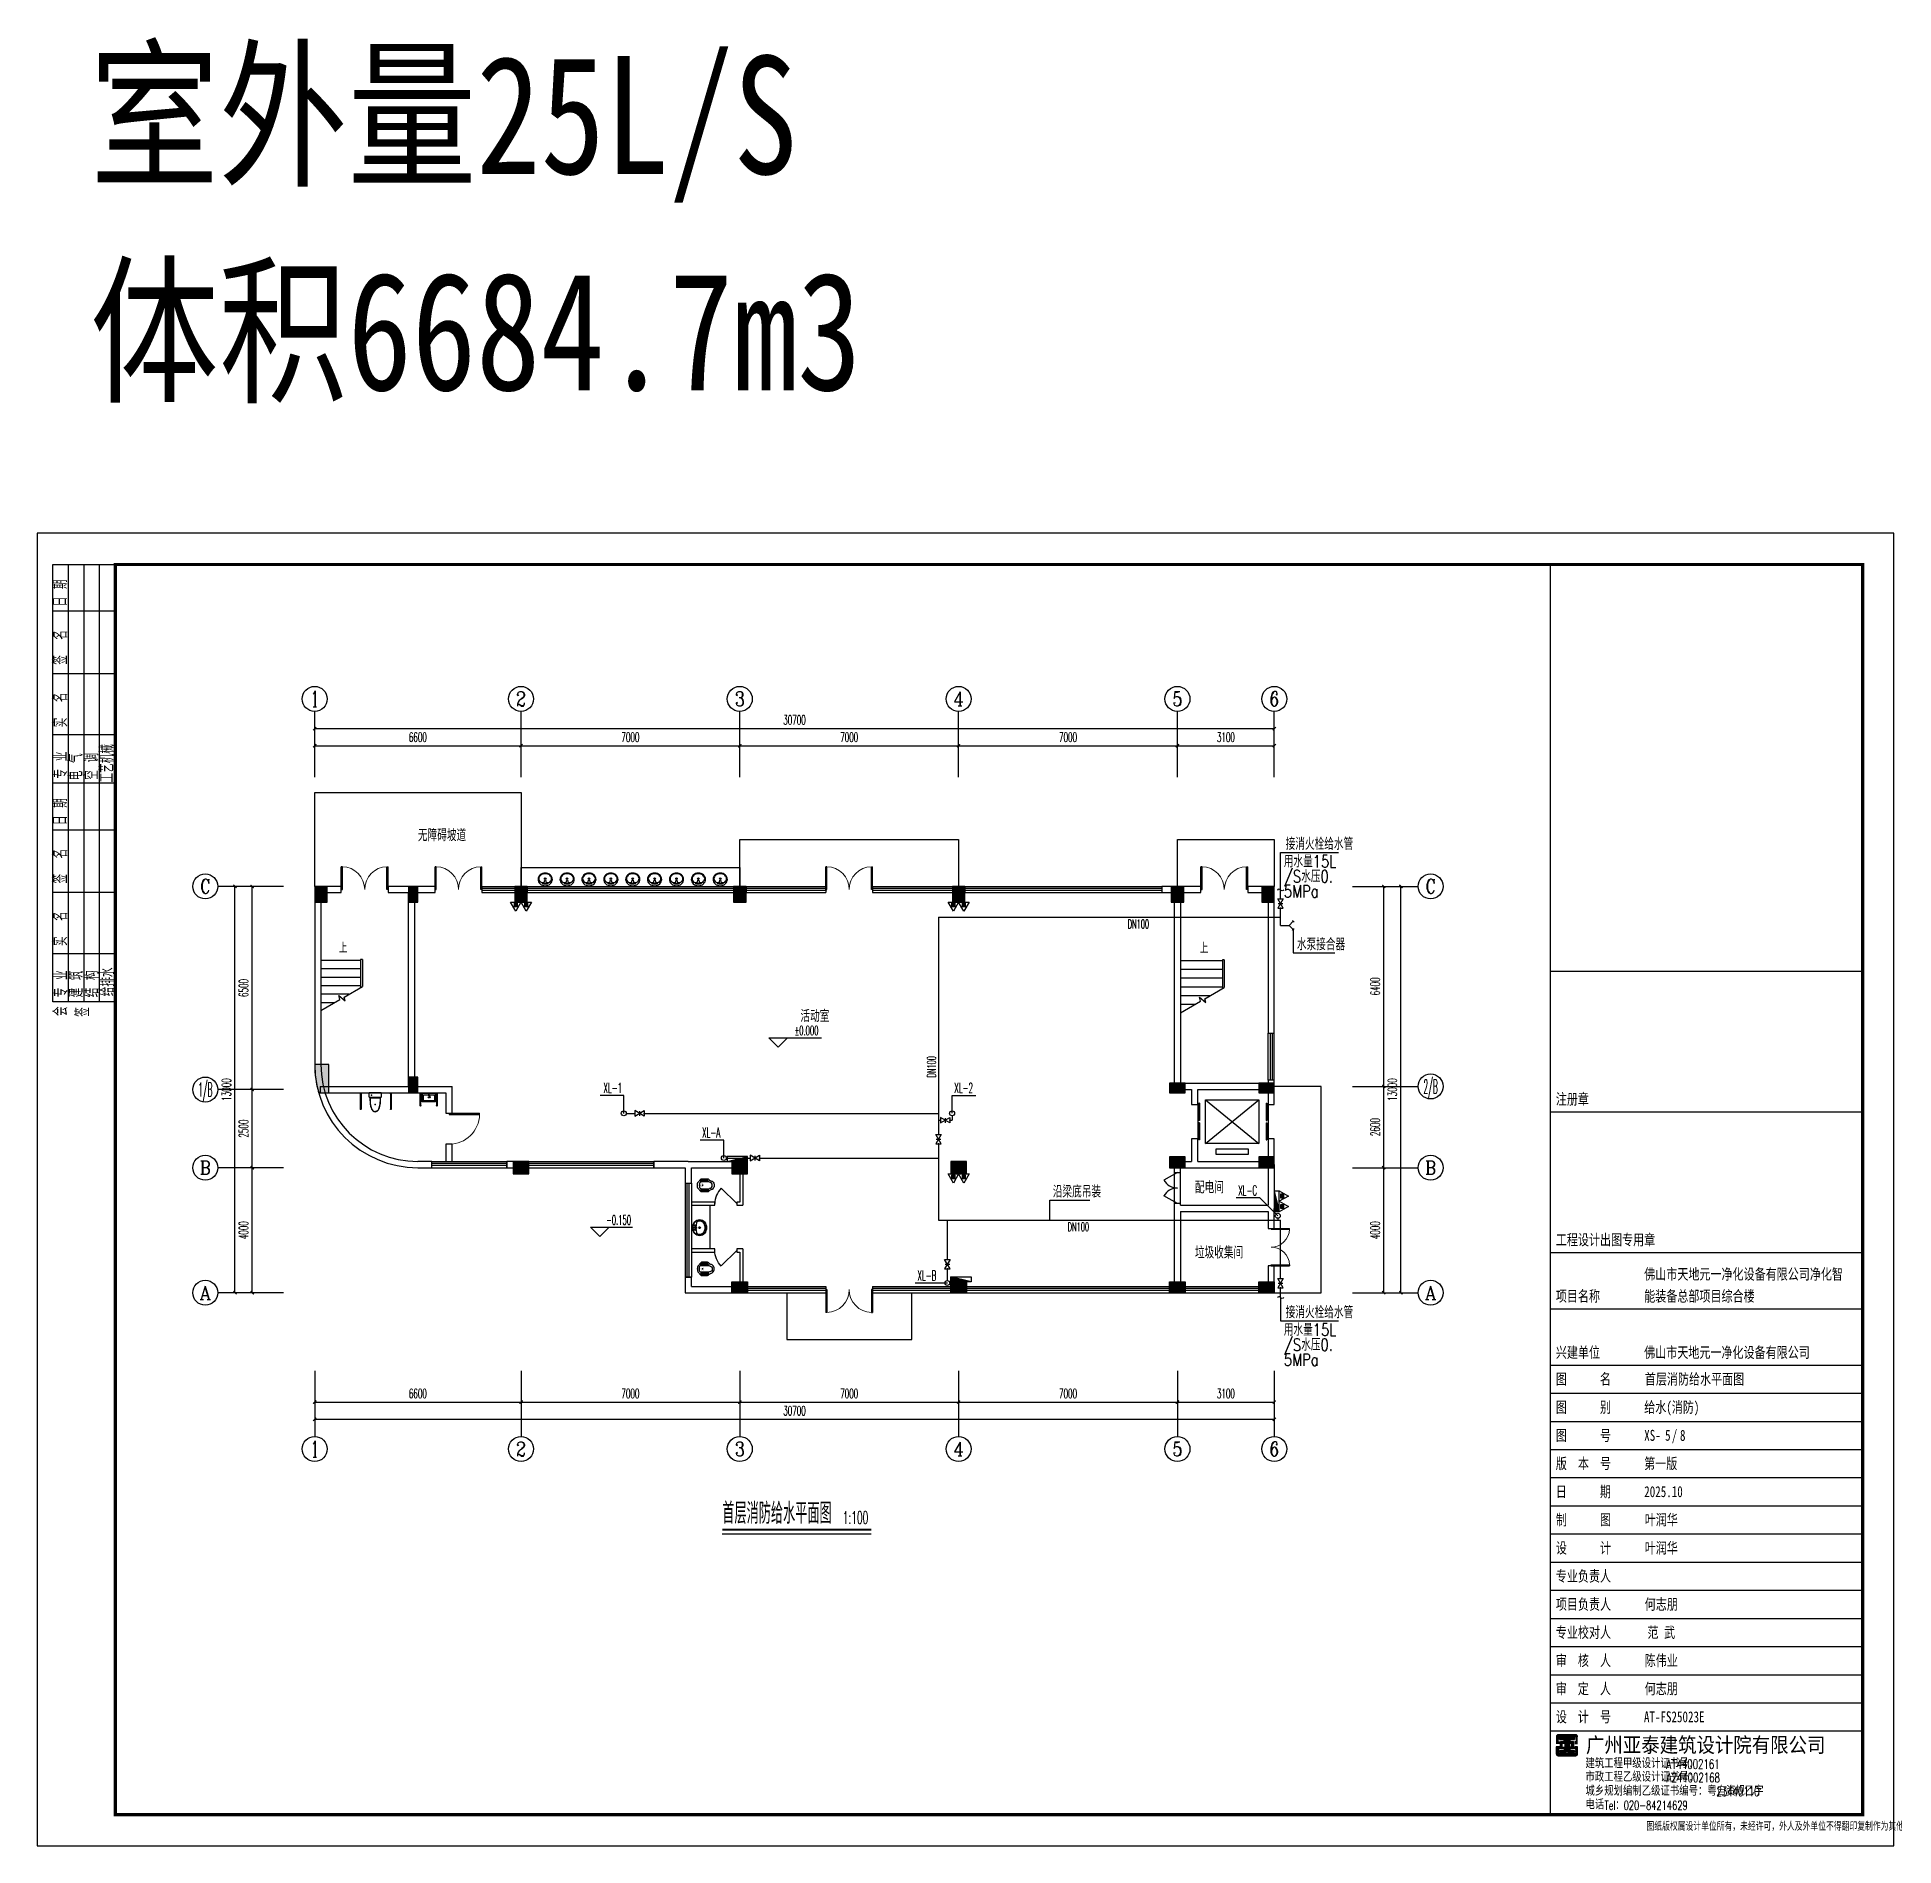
# Model space of a CAD drawing. Extents: x -1254782 to -617813, y -619975 to -323764.
# Drawn here: x -862996 to -803596, y -602575 to -544704 of the extents above; entities that cross this region are included whole.
import ezdxf
from ezdxf.enums import TextEntityAlignment as Align

# ---------------------------------------------------------------- set-up
doc = ezdxf.new("R2010")
doc.units = 0
doc.header["$LTSCALE"] = 1000
doc.header["$MEASUREMENT"] = 0
for name, color, linetype in [('2', 2, 'Continuous'), ('4', 4, 'Continuous'), ('9', 9, 'Continuous'), ('A_EQPM_TACC(洁具)', 8, 'Continuous'), ('A_HDWR(配件)', 1, 'Continuous'), ('AXIS', 3, 'Continuous'), ('AXIS_TEXT', 7, 'Continuous'), ('DIM_ELEV', 3, 'Continuous'), ('DIM_SYMB', 3, 'Continuous'), ('EQUIP_消火栓', 7, 'Continuous'), ('EQUIP_消防', 7, 'Continuous'), ('EQUIP_灭火器', 7, 'Continuous'), ('EVTR', 2, 'Continuous'), ('K+T', 252, 'Continuous'), ('LVTRY', 8, 'Continuous'), ('PIPE-消防', 1, 'Continuous'), ('PUB_TEXT', 7, 'Continuous'), ('PUB_TITLE', 4, 'Continuous'), ('STAIR', 2, 'Continuous'), ('TWT_LEAD', 3, 'Continuous'), ('TWT_TEXT', 7, 'Continuous'), ('VALVE_消防', 7, 'Continuous'), ('VPIPE-消防', 1, 'Continuous'), ('WALL', 7, 'Continuous'), ('WINDOW', 4, 'Continuous'), ('框', 130, 'Continuous')]:
    doc.layers.add(name, color=color, linetype=linetype)
doc.styles.add('-宋体', font='simsun_0.shx', dxfattribs={"width": 0.8})
doc.styles.add('_TCH_AXIS', font='COMPLEX', dxfattribs={"bigfont": 'GBCBIG'})
doc.styles.add('_TCH_DIM', font='SIMPLEX.shx', dxfattribs={"width": 0.8, "bigfont": 'GBCBIG.shx'})
doc.styles.add('_TCH_DIM_T3', font='SIMPLEX.shx', dxfattribs={"width": 0.564706, "bigfont": 'GBCBIG.shx'})
doc.styles.add('COMPLEX', font='COMPLEX')
doc.styles.add('TBC', font='simhei_0.shx', dxfattribs={"width": 0.9})
doc.styles.add('天正', font='SIMPLEX.shx', dxfattribs={"width": 0.7, "bigfont": 'HZTXT.shx'})
doc.dimstyles.new('_TCH_ARCH&&100', dxfattribs={"dimtxt": 297.5, "dimasz": 100, "dimexe": 250, "dimexo": 300, "dimgap": 126.25, "dimtad": 1, "dimdec": 0, "dimzin": 0, "dimdsep": 46, "dimtxsty": '_TCH_DIM_T3', "dimblk": 'ARCHTICK', "dimcen": 0.09, "dimclrt": 7, "dimazin": 2, "dimtfac": 1, "dimtdec": 0, "dimtix": 1, "dimtmove": 2, "dimatfit": 3, "dimfxl": 1, "dimtolj": 1, "dimtzin": 0, "dimarcsym": 0})

msp = doc.modelspace()

# ---------------------------------------------------------------- texts
at = {"layer": 'DIM_SYMB', "color": 7}
for s, height, style, width, p in [('首层消防给水平面图', 675.18, '_TCH_DIM', 0.8, (-841076.4, -592270.9)), ('1:100', 400, '天正', 0.525, (-837219, -592270.9))]:
    msp.add_text(s, height=height, dxfattribs=dict(at, style=style, width=width)).set_placement(p)
at = {"layer": 'PUB_TEXT', "style": '-宋体', "width": 0.8}
for s, p in [('室外量25L/S', (-861304.5, -549082.1)), ('体积6684.7m3', (-861304.5, -555999.7))]:
    msp.add_text(s, height=3776.37, dxfattribs=at).set_placement(p)
at = {"layer": 'PUB_TITLE', "color": 4, "style": '-宋体', "width": 0.74}
msp.add_text('首层消防给水平面图', height=350, dxfattribs=at).set_placement((-811562.2, -587814))
msp.add_text('5', height=350, dxfattribs=at).set_placement((-810827, -589613.5), align=Align.CENTER)
at = {"layer": 'TWT_LEAD', "color": 7}
for s, height, style, width, p in [('接消火栓给水管', 385.82, '_TCH_DIM', 0.8, (-823053.4, -570707.2)), ('用水量15L', 385.82, '_TCH_DIM', 0.8, (-823111.6, -571267.2)), ('/S水压0.', 385.82, '_TCH_DIM', 0.8, (-823111.6, -571747.2)), ('5MPa', 385.82, '_TCH_DIM', 0.8, (-823111.6, -572227.2)), ('水泵接合器', 385.82, '_TCH_DIM', 0.8, (-822694, -573919.9)), ('XL-1', 320, '天正', 0.525, (-844878.6, -578483.4)), ('XL-2', 320, '天正', 0.525, (-833653.6, -578483.2)), ('XL-A', 320, '天正', 0.525, (-841722.6, -579912.6)), ('沿梁底吊装', 385.82, '_TCH_DIM', 0.8, (-830502.8, -581833.9)), ('XL-C', 320, '天正', 0.525, (-824571.7, -581760.9)), ('XL-B', 320, '天正', 0.525, (-834833.2, -584486.4)), ('接消火栓给水管', 385.82, '_TCH_DIM', 0.8, (-823053.4, -585692.5)), ('用水量15L', 385.82, '_TCH_DIM', 0.8, (-823111.6, -586252.5)), ('/S水压0.', 385.82, '_TCH_DIM', 0.8, (-823111.6, -586732.5)), ('5MPa', 385.82, '_TCH_DIM', 0.8, (-823111.6, -587212.5))]:
    msp.add_text(s, height=height, dxfattribs=dict(at, style=style, width=width)).set_placement(p)
at = {"layer": 'TWT_TEXT', "style": '天正', "width": 0.525}
for p in [(-828107.1, -573220.5), (-830026.9, -582911.8)]:
    msp.add_text('DN100', height=280, dxfattribs=at).set_placement(p)
msp.add_text('DN100', height=280, rotation=90, dxfattribs=at).set_placement((-834240.9, -577991.4))

# ---------------------------------------------------------------- blocks, each defined once
blk = doc.blocks.new('A$C66D56BDA')
at = {"layer": '9'}
for points in [[(0, 100), (400, 100), (400, 600), (0, 600)], [(3300, 600), (3000, 600), (3000, 100), (3300, 100)], [(6400, 100), (6800, 100), (6800, 600), (6400, 600)], [(13400, 100), (13800, 100), (13800, 600), (13400, 600)], [(20400, 100), (20800, 100), (20800, 600), (20400, 600)], [(27400, 100), (27800, 100), (27800, 600), (27400, 600)], [(30300, 100), (30700, 100), (30700, 600), (30300, 600)], [(3300, -5500), (3000, -5500), (3000, -6000), (3300, -6000)], [(27850, -6000), (27850, -5700), (27350, -5700), (27350, -6000)], [(30700, -6000), (30700, -5700), (30200, -5700), (30200, -6000)], [(6850, -8600), (6850, -8200), (6350, -8200), (6350, -8600)], [(13850, -8600), (13850, -8200), (13350, -8200), (13350, -8600)], [(20850, -8600), (20850, -8200), (20350, -8200), (20350, -8600)], [(27850, -8400), (27850, -8050), (27350, -8050), (27350, -8400)], [(30700, -8400), (30700, -8050), (30200, -8050), (30200, -8400)]]:
    blk.add_hatch(color=256, dxfattribs=at).paths.add_polyline_path(points)
h = blk.add_hatch(color=256, dxfattribs=at)
edge = h.paths.add_edge_path()
edge.add_line((125, -6000), (448, -6000))
edge.add_line((448, -6000), (448, -5100))
edge.add_line((448, -5100), (0, -5100))
edge.add_arc((3300, -5100), 3300, 180, 195.82662)
at = {"layer": 'WALL'}
for points in [[(0, 100), (400, 100), (400, 600), (0, 600)], [(3300, 600), (3000, 600), (3000, 100), (3300, 100)], [(6400, 100), (6800, 100), (6800, 600), (6400, 600)], [(13400, 100), (13800, 100), (13800, 600), (13400, 600)], [(20400, 100), (20800, 100), (20800, 600), (20400, 600)], [(27400, 100), (27800, 100), (27800, 600), (27400, 600)], [(30300, 100), (30700, 100), (30700, 600), (30300, 600)], [(3300, -5500), (3000, -5500), (3000, -6000), (3300, -6000)], [(27850, -6000), (27850, -5700), (27350, -5700), (27350, -6000)], [(30700, -6000), (30700, -5700), (30200, -5700), (30200, -6000)], [(6850, -8600), (6850, -8200), (6350, -8200), (6350, -8600)], [(13850, -8600), (13850, -8200), (13350, -8200), (13350, -8600)], [(20850, -8600), (20850, -8200), (20350, -8200), (20350, -8600)], [(27850, -8400), (27850, -8050), (27350, -8050), (27350, -8400)], [(30700, -8400), (30700, -8050), (30200, -8050), (30200, -8400)]]:
    blk.add_lwpolyline(points, close=True, dxfattribs=at)
blk.add_lwpolyline([(125, -6000), (448, -6000), (448, -5100), (0, -5100, 0.069167), (125, -6000, -0.123047)], format="xyb", dxfattribs=at)
blk = doc.blocks.new('saadbadb')
h = blk.add_hatch(color=256)
h.dxf.hatch_style = 1
h.paths.add_polyline_path([(-222370, -64738), (-221870, -64738), (-221870, -65088), (-222370, -65088)])
at = {"layer": 'WALL'}
blk.add_lwpolyline([(-222370, -64738), (-221870, -64738), (-221870, -65088), (-222370, -65088)], close=True, dxfattribs=at)
blk = doc.blocks.new('$lvtry$00000208')
at = {"color": 0, "ltscale": 100}
for p, q in [((200, -165, 0), (-200, -165, 0)), ((185, -192, 0), (-185, -192, 0))]:
    blk.add_line(p, q, dxfattribs=at)
at = {"elevation": 0}
blk.add_lwpolyline([(186, -199, -0.296302), (200, -165, 0.414214), (225, -140), (225, -25, 0.414214), (200, 0), (-200, 0, 0.414214), (-225, -25), (-225, -140, 0.413282), (-200, -165, -0.238932), (-185, -192), (-186, -208), (-186, -232), (-185, -282), (-184, -322), (-182, -348), (-180, -374), (-176, -409), (-172, -439), (-168, -459), (-163, -482), (-147, -538), (-129, -583, 0.10752), (-88, -643, 0.100512), (-43, -668), (0, -680), (35, -671), (67, -658), (94, -637), (115, -610), (132, -576), (145, -543), (159, -496), (177, -405), (179, -383), (182, -346), (185, -285)], format="xyb", close=True, dxfattribs=at)
blk.add_lwpolyline([(186, -202), (186, -199)], dxfattribs=at)
at = {"color": 0, "ltscale": 100}
for points in [[(-181, -191, 0), (-181, -230, 0), (-181, -261, 0), (-179, -322, 0), (-177, -353, 0), (-171, -414, 0), (-166, -444, 0), (-156, -490, 0), (-152, -505, 0), (-145, -528, 0), (-143, -535, 0), (-139, -546, 0), (-137, -550, 0), (-135, -558, 0), (-133, -562, 0), (-129, -573, 0), (-125, -580, 0), (-118, -594, 0), (-115, -601, 0), (-106, -614, 0), (-102, -620, 0), (-93, -632, 0), (-87, -637, 0), (-79, -644, 0), (-76, -646, 0), (-71, -650, 0), (-67, -652, 0), (-61, -655, 0), (-58, -657, 0), (-51, -660, 0), (-48, -661, 0), (-37, -665, 0), (-30, -667, 0), (-14, -671, 0), (-7, -673, 0), (1, -675, 0)], [(181, -191, 0), (181, -230, 0), (181, -261, 0), (179, -322, 0), (177, -353, 0), (171, -414, 0), (166, -444, 0), (156, -490, 0), (152, -505, 0), (145, -528, 0), (143, -535, 0), (139, -546, 0), (137, -550, 0), (135, -558, 0), (133, -562, 0), (129, -573, 0), (125, -580, 0), (118, -594, 0), (115, -601, 0), (106, -614, 0), (102, -620, 0), (93, -632, 0), (87, -637, 0), (79, -644, 0), (76, -646, 0), (71, -650, 0), (67, -652, 0), (61, -655, 0), (58, -657, 0), (51, -660, 0), (48, -661, 0), (37, -665, 0), (30, -667, 0), (14, -671, 0), (7, -673, 0), (-1, -675, 0)]]:
    blk.add_open_spline(points, degree=3, knots=[0, 0, 0, 0, 92.762674, 92.762674, 185.525347, 185.525347, 278.288021, 278.288021, 324.669358, 324.669358, 347.860026, 347.860026, 359.45536, 359.45536, 371.050694, 371.050694, 394.241363, 394.241363, 417.432031, 417.432031, 440.6227, 440.6227, 463.813368, 463.813368, 475.408702, 475.408702, 487.004036, 487.004036, 498.599371, 498.599371, 510.194705, 510.194705, 533.385373, 533.385373, 556.576042, 556.576042, 556.576042, 556.576042], dxfattribs=at)
at = {"color": 0}
for p in [(-129, -83, 0), (-1, -421, 0)]:
    blk.add_point(p, dxfattribs=at)
blk = doc.blocks.new('A$C28C46A41')
at = {"layer": 'A_EQPM_TACC(洁具)'}
for p, q in [((17, -25), (523, -25)), ((17, -55), (523, -55)), ((17, -988), (523, -988)), ((17, -1018), (523, -1018))]:
    blk.add_line(p, q, dxfattribs=at)
for points in [[(0, -8), (17, -8), (17, -72), (0, -72)], [(0, -970), (17, -970), (17, -1035), (0, -1035)]]:
    blk.add_lwpolyline(points, dxfattribs=at)
for centre in [(523, -40), (523, -1003)]:
    blk.add_arc(centre, 15, 270, 90.00043, dxfattribs=at)
at = {"layer": 'A_EQPM_TACC(洁具)', "xscale": -0.9000000000000001, "yscale": 0.9000000000000001, "zscale": 0.9000000000000005, "rotation": 90}
blk.add_blockref('$lvtry$00000208', (0, -502, 0), dxfattribs=at)
blk = doc.blocks.new('wsac')
at = {"layer": 'A_EQPM_TACC(洁具)'}
for p, q in [((3654750, 3565872), (3654750, 3565719)), ((3654908, 3565888), (3654767, 3565888)), ((3654915, 3565916), (3654905, 3565877)), ((3654917, 3565874), (3654905, 3565877)), ((3654915, 3565916), (3654928, 3565912)), ((3654928, 3565912), (3654917, 3565874)), ((3654930, 3565888), (3654921, 3565888)), ((3654926, 3565900), (3654962, 3565806)), ((3654938, 3565905), (3654975, 3565811)), ((3655091, 3565888), (3654945, 3565888)), ((3654975, 3565811), (3654962, 3565806)), ((3655107, 3565872), (3655107, 3565719)), ((3655091, 3565703), (3654767, 3565703))]:
    blk.add_line(p, q, dxfattribs=at)
for points in [[(3654731, 3565968), (3655125, 3565968, -0.414214), (3655141, 3565952), (3655141, 3565688, -0.414214), (3655125, 3565672), (3654731, 3565672, -0.414214), (3654715, 3565688), (3654715, 3565952, -0.414214)], [(3654730, 3565701), (3654730, 3565939, -0.414214), (3654747, 3565955), (3655111, 3565955, -0.414214), (3655127, 3565939), (3655127, 3565701, -0.414214), (3655111, 3565685), (3654747, 3565685, -0.414214)]]:
    blk.add_lwpolyline(points, format="xyb", close=True, dxfattribs=at)
for radius in [19.6, 15.6]:
    blk.add_circle((3654929, 3565819), radius, dxfattribs=at)
for centre, radius, start, end in [((3654767, 3565872), 16.4, 90, 180), ((3654928, 3565912), 12.9, 254.42872, 164.42872), ((3655091, 3565872), 16.4, 0, 90), ((3654767, 3565719), 16.4, 180, 270), ((3655091, 3565719), 16.4, 270, 0)]:
    blk.add_arc(centre, radius, start, end, dxfattribs=at)
for p in [(3654928, 3565912), (3654929, 3565819)]:
    blk.add_point(p, dxfattribs=at)
blk = doc.blocks.new('A$C4E285741')
at = {"layer": 'A_EQPM_TACC(洁具)'}
for points in [[(0, 837), (414, 837)], [(414, 803), (0, 803)], [(0, 307), (414, 307)], [(414, 274), (0, 274)]]:
    blk.add_lwpolyline(points, dxfattribs=at)
for centre in [(413, 820), (413, 291)]:
    blk.add_arc(centre, 16.7, 271.72915, 88.27085, dxfattribs=at)
at = {"layer": 'A_HDWR(配件)', "xscale": -1, "rotation": 90}
blk.add_blockref('wsac', (3565968, 3655479), dxfattribs=at)
blk = doc.blocks.new('$WINLIB2D$00000001')
at = {"color": 0}
for points in [[(-0.5, 0.5), (-0.5, -0.5)], [(-0.5, 0.5), (0.5, 0.5)], [(0.5, -0.5), (0.5, 0.5)], [(0.5, 0.167), (-0.5, 0.167)], [(0.5, -0.167), (-0.5, -0.167)], [(-0.5, -0.5), (0.5, -0.5)]]:
    blk.add_lwpolyline(points, dxfattribs=at)
blk = doc.blocks.new('$DORLIB2D$00000127')
at = {"color": 0}
for points in [[(-0.533, 0.795), (-0.533, 0.69)], [(-0.033, 0.795), (-0.533, 0.795)], [(-0.033, 0.69), (-0.533, 0.69)], [(-0.033, 0.795), (-0.033, 0.69)], [(0.533, 0.795), (0.033, 0.795)], [(0.033, 0.795), (0.033, 0.69)], [(0.533, 0.69), (0.033, 0.69)], [(0.533, 0.795), (0.533, 0.69)], [(0.5, 0.5), (-0.5, 0.5)]]:
    blk.add_lwpolyline(points, dxfattribs=at)
blk = doc.blocks.new('$DorLib2D$00000002')
for p, q in [((-0.5, 0), (-0.5, 0.4875)), ((-0.475, 0.4875), (-0.5, 0.4875)), ((-0.475, 0), (-0.475, 0.4875)), ((0.475, 0), (0.475, 0.4875)), ((0.475, 0.4875), (0.5, 0.4875)), ((0.5, 0), (0.5, 0.4875)), ((-0.5, 0), (-0.475, 0)), ((0.5, 0), (0.475, 0))]:
    blk.add_line(p, q)
at = {"lineweight": 13}
for centre, start, end in [((-0.4875, 0), 0, 88.53072), ((0.4875, 0), 91.46928, 180)]:
    blk.add_arc(centre, 0.4875, start, end, dxfattribs=at)
blk = doc.blocks.new('$TCHSYS$WIN2D')
for p, q in [((-0.5, 0.5), (0.5, 0.5)), ((-0.5, 0.5), (-0.5, -0.5)), ((0.5, 0.5), (0.5, -0.5)), ((0.5, 0.1667), (-0.5, 0.1667)), ((0.5, -0.1667), (-0.5, -0.1667)), ((-0.5, -0.5), (0.5, -0.5))]:
    blk.add_line(p, q)
blk = doc.blocks.new('_ArchTick')
at = {"color": 0, "linetype": 'ByBlock', "const_width": 0.4}
blk.add_lwpolyline([(-0.5, -0.5), (0.5, 0.5)], dxfattribs=at)
blk = doc.blocks.new('*D264')
at = {"layer": 'AXIS', "color": 0, "lineweight": -2, "transparency": 16777216}
for p, q in [((3900, 2600), (3900, 1100)), ((34600, 2600), (34600, 1100)), ((3900, 1350), (34600, 1350))]:
    blk.add_line(p, q, dxfattribs=at)
at = {"layer": 'Defpoints', "color": 0, "transparency": 16777216}
for p in [(3900, 2900), (34600, 2900), (34600, 1350)]:
    blk.add_point(p, dxfattribs=at)
at = {"layer": 'AXIS', "color": 0, "lineweight": -2, "transparency": 16777216, "xscale": 100, "yscale": 100, "zscale": 100, "rotation": 180}
blk.add_blockref('_ArchTick', (3900, 1350), dxfattribs=at)
at = {"layer": 'AXIS', "color": 0, "lineweight": -2, "transparency": 16777216, "xscale": 100, "yscale": 100, "zscale": 100}
blk.add_blockref('_ArchTick', (34600, 1350), dxfattribs=at)
at = {"layer": 'AXIS', "color": 7, "transparency": 16777216, "insert": (19250, 1625), "char_height": 297.5, "attachment_point": 5, "style": '_TCH_DIM_T3'}
blk.add_mtext('\\A1;30700', dxfattribs=at)
blk = doc.blocks.new('*D265')
at = {"layer": 'AXIS', "color": 0, "lineweight": -2, "transparency": 16777216}
for p, q in [((3900, 2600), (3900, 1650)), ((10500, 2600), (10500, 1650)), ((3900, 1900), (10500, 1900))]:
    blk.add_line(p, q, dxfattribs=at)
at = {"layer": 'Defpoints', "color": 0, "transparency": 16777216}
for p in [(3900, 2900), (10500, 2900), (10500, 1900)]:
    blk.add_point(p, dxfattribs=at)
at = {"layer": 'AXIS', "color": 0, "lineweight": -2, "transparency": 16777216, "xscale": 100, "yscale": 100, "zscale": 100, "rotation": 180}
blk.add_blockref('_ArchTick', (3900, 1900), dxfattribs=at)
at = {"layer": 'AXIS', "color": 0, "lineweight": -2, "transparency": 16777216, "xscale": 100, "yscale": 100, "zscale": 100}
blk.add_blockref('_ArchTick', (10500, 1900), dxfattribs=at)
at = {"layer": 'AXIS', "color": 7, "transparency": 16777216, "insert": (7200, 2175), "char_height": 297.5, "attachment_point": 5, "style": '_TCH_DIM_T3'}
blk.add_mtext('\\A1;6600', dxfattribs=at)
blk = doc.blocks.new('*D266')
at = {"layer": 'AXIS', "color": 0, "lineweight": -2, "transparency": 16777216}
for p, q in [((10500, 2600), (10500, 1650)), ((17500, 2600), (17500, 1650)), ((10500, 1900), (17500, 1900))]:
    blk.add_line(p, q, dxfattribs=at)
at = {"layer": 'Defpoints', "color": 0, "transparency": 16777216}
for p in [(10500, 2900), (17500, 2900), (17500, 1900)]:
    blk.add_point(p, dxfattribs=at)
at = {"layer": 'AXIS', "color": 0, "lineweight": -2, "transparency": 16777216, "xscale": 100, "yscale": 100, "zscale": 100, "rotation": 180}
blk.add_blockref('_ArchTick', (10500, 1900), dxfattribs=at)
at = {"layer": 'AXIS', "color": 0, "lineweight": -2, "transparency": 16777216, "xscale": 100, "yscale": 100, "zscale": 100}
blk.add_blockref('_ArchTick', (17500, 1900), dxfattribs=at)
at = {"layer": 'AXIS', "color": 7, "transparency": 16777216, "insert": (14000, 2175), "char_height": 297.5, "attachment_point": 5, "style": '_TCH_DIM_T3'}
blk.add_mtext('\\A1;7000', dxfattribs=at)
blk = doc.blocks.new('*D267')
at = {"layer": 'AXIS', "color": 0, "lineweight": -2, "transparency": 16777216}
for p, q in [((17500, 2600), (17500, 1650)), ((24500, 2600), (24500, 1650)), ((17500, 1900), (24500, 1900))]:
    blk.add_line(p, q, dxfattribs=at)
at = {"layer": 'Defpoints', "color": 0, "transparency": 16777216}
for p in [(17500, 2900), (24500, 2900), (24500, 1900)]:
    blk.add_point(p, dxfattribs=at)
at = {"layer": 'AXIS', "color": 0, "lineweight": -2, "transparency": 16777216, "xscale": 100, "yscale": 100, "zscale": 100, "rotation": 180}
blk.add_blockref('_ArchTick', (17500, 1900), dxfattribs=at)
at = {"layer": 'AXIS', "color": 0, "lineweight": -2, "transparency": 16777216, "xscale": 100, "yscale": 100, "zscale": 100}
blk.add_blockref('_ArchTick', (24500, 1900), dxfattribs=at)
at = {"layer": 'AXIS', "color": 7, "transparency": 16777216, "insert": (21000, 2175), "char_height": 297.5, "attachment_point": 5, "style": '_TCH_DIM_T3'}
blk.add_mtext('\\A1;7000', dxfattribs=at)
blk = doc.blocks.new('*D268')
at = {"layer": 'AXIS', "color": 0, "lineweight": -2, "transparency": 16777216}
for p, q in [((24500, 2600), (24500, 1650)), ((31500, 2600), (31500, 1650)), ((24500, 1900), (31500, 1900))]:
    blk.add_line(p, q, dxfattribs=at)
at = {"layer": 'Defpoints', "color": 0, "transparency": 16777216}
for p in [(24500, 2900), (31500, 2900), (31500, 1900)]:
    blk.add_point(p, dxfattribs=at)
at = {"layer": 'AXIS', "color": 0, "lineweight": -2, "transparency": 16777216, "xscale": 100, "yscale": 100, "zscale": 100, "rotation": 180}
blk.add_blockref('_ArchTick', (24500, 1900), dxfattribs=at)
at = {"layer": 'AXIS', "color": 0, "lineweight": -2, "transparency": 16777216, "xscale": 100, "yscale": 100, "zscale": 100}
blk.add_blockref('_ArchTick', (31500, 1900), dxfattribs=at)
at = {"layer": 'AXIS', "color": 7, "transparency": 16777216, "insert": (28000, 2175), "char_height": 297.5, "attachment_point": 5, "style": '_TCH_DIM_T3'}
blk.add_mtext('\\A1;7000', dxfattribs=at)
blk = doc.blocks.new('*D269')
at = {"layer": 'AXIS', "color": 0, "lineweight": -2, "transparency": 16777216}
for p, q in [((31500, 2600), (31500, 1650)), ((34600, 2600), (34600, 1650)), ((31500, 1900), (34600, 1900))]:
    blk.add_line(p, q, dxfattribs=at)
at = {"layer": 'Defpoints', "color": 0, "transparency": 16777216}
for p in [(31500, 2900), (34600, 2900), (34600, 1900)]:
    blk.add_point(p, dxfattribs=at)
at = {"layer": 'AXIS', "color": 0, "lineweight": -2, "transparency": 16777216, "xscale": 100, "yscale": 100, "zscale": 100, "rotation": 180}
blk.add_blockref('_ArchTick', (31500, 1900), dxfattribs=at)
at = {"layer": 'AXIS', "color": 0, "lineweight": -2, "transparency": 16777216, "xscale": 100, "yscale": 100, "zscale": 100}
blk.add_blockref('_ArchTick', (34600, 1900), dxfattribs=at)
at = {"layer": 'AXIS', "color": 7, "transparency": 16777216, "insert": (33050, 2175), "char_height": 297.5, "attachment_point": 5, "style": '_TCH_DIM_T3'}
blk.add_mtext('\\A1;3100', dxfattribs=at)
blk = doc.blocks.new('*D270')
at = {"layer": 'AXIS', "color": 0, "lineweight": -2, "transparency": 16777216}
for p, q in [((3900, 22200), (3900, 23700)), ((3900, 23450), (34600, 23450)), ((34600, 22200), (34600, 23700))]:
    blk.add_line(p, q, dxfattribs=at)
at = {"layer": 'Defpoints', "color": 0, "transparency": 16777216}
for p in [(34600, 23450), (3900, 21900), (34600, 21900)]:
    blk.add_point(p, dxfattribs=at)
at = {"layer": 'AXIS', "color": 0, "lineweight": -2, "transparency": 16777216, "xscale": 100, "yscale": 100, "zscale": 100, "rotation": 180}
blk.add_blockref('_ArchTick', (3900, 23450), dxfattribs=at)
at = {"layer": 'AXIS', "color": 0, "lineweight": -2, "transparency": 16777216, "xscale": 100, "yscale": 100, "zscale": 100}
blk.add_blockref('_ArchTick', (34600, 23450), dxfattribs=at)
at = {"layer": 'AXIS', "color": 7, "transparency": 16777216, "insert": (19250, 23725), "char_height": 297.5, "attachment_point": 5, "style": '_TCH_DIM_T3'}
blk.add_mtext('\\A1;30700', dxfattribs=at)
blk = doc.blocks.new('*D271')
at = {"layer": 'AXIS', "color": 0, "lineweight": -2, "transparency": 16777216}
for p, q in [((3900, 22200), (3900, 23150)), ((3900, 22900), (10500, 22900)), ((10500, 22200), (10500, 23150))]:
    blk.add_line(p, q, dxfattribs=at)
at = {"layer": 'Defpoints', "color": 0, "transparency": 16777216}
for p in [(10500, 22900), (3900, 21900), (10500, 21900)]:
    blk.add_point(p, dxfattribs=at)
at = {"layer": 'AXIS', "color": 0, "lineweight": -2, "transparency": 16777216, "xscale": 100, "yscale": 100, "zscale": 100, "rotation": 180}
blk.add_blockref('_ArchTick', (3900, 22900), dxfattribs=at)
at = {"layer": 'AXIS', "color": 0, "lineweight": -2, "transparency": 16777216, "xscale": 100, "yscale": 100, "zscale": 100}
blk.add_blockref('_ArchTick', (10500, 22900), dxfattribs=at)
at = {"layer": 'AXIS', "color": 7, "transparency": 16777216, "insert": (7200, 23175), "char_height": 297.5, "attachment_point": 5, "style": '_TCH_DIM_T3'}
blk.add_mtext('\\A1;6600', dxfattribs=at)
blk = doc.blocks.new('*D272')
at = {"layer": 'AXIS', "color": 0, "lineweight": -2, "transparency": 16777216}
for p, q in [((10500, 22200), (10500, 23150)), ((10500, 22900), (17500, 22900)), ((17500, 22200), (17500, 23150))]:
    blk.add_line(p, q, dxfattribs=at)
at = {"layer": 'Defpoints', "color": 0, "transparency": 16777216}
for p in [(17500, 22900), (10500, 21900), (17500, 21900)]:
    blk.add_point(p, dxfattribs=at)
at = {"layer": 'AXIS', "color": 0, "lineweight": -2, "transparency": 16777216, "xscale": 100, "yscale": 100, "zscale": 100, "rotation": 180}
blk.add_blockref('_ArchTick', (10500, 22900), dxfattribs=at)
at = {"layer": 'AXIS', "color": 0, "lineweight": -2, "transparency": 16777216, "xscale": 100, "yscale": 100, "zscale": 100}
blk.add_blockref('_ArchTick', (17500, 22900), dxfattribs=at)
at = {"layer": 'AXIS', "color": 7, "transparency": 16777216, "insert": (14000, 23175), "char_height": 297.5, "attachment_point": 5, "style": '_TCH_DIM_T3'}
blk.add_mtext('\\A1;7000', dxfattribs=at)
blk = doc.blocks.new('*D273')
at = {"layer": 'AXIS', "color": 0, "lineweight": -2, "transparency": 16777216}
for p, q in [((17500, 22200), (17500, 23150)), ((17500, 22900), (24500, 22900)), ((24500, 22200), (24500, 23150))]:
    blk.add_line(p, q, dxfattribs=at)
at = {"layer": 'Defpoints', "color": 0, "transparency": 16777216}
for p in [(24500, 22900), (17500, 21900), (24500, 21900)]:
    blk.add_point(p, dxfattribs=at)
at = {"layer": 'AXIS', "color": 0, "lineweight": -2, "transparency": 16777216, "xscale": 100, "yscale": 100, "zscale": 100, "rotation": 180}
blk.add_blockref('_ArchTick', (17500, 22900), dxfattribs=at)
at = {"layer": 'AXIS', "color": 0, "lineweight": -2, "transparency": 16777216, "xscale": 100, "yscale": 100, "zscale": 100}
blk.add_blockref('_ArchTick', (24500, 22900), dxfattribs=at)
at = {"layer": 'AXIS', "color": 7, "transparency": 16777216, "insert": (21000, 23175), "char_height": 297.5, "attachment_point": 5, "style": '_TCH_DIM_T3'}
blk.add_mtext('\\A1;7000', dxfattribs=at)
blk = doc.blocks.new('*D274')
at = {"layer": 'AXIS', "color": 0, "lineweight": -2, "transparency": 16777216}
for p, q in [((24500, 22200), (24500, 23150)), ((24500, 22900), (31500, 22900)), ((31500, 22200), (31500, 23150))]:
    blk.add_line(p, q, dxfattribs=at)
at = {"layer": 'Defpoints', "color": 0, "transparency": 16777216}
for p in [(31500, 22900), (24500, 21900), (31500, 21900)]:
    blk.add_point(p, dxfattribs=at)
at = {"layer": 'AXIS', "color": 0, "lineweight": -2, "transparency": 16777216, "xscale": 100, "yscale": 100, "zscale": 100, "rotation": 180}
blk.add_blockref('_ArchTick', (24500, 22900), dxfattribs=at)
at = {"layer": 'AXIS', "color": 0, "lineweight": -2, "transparency": 16777216, "xscale": 100, "yscale": 100, "zscale": 100}
blk.add_blockref('_ArchTick', (31500, 22900), dxfattribs=at)
at = {"layer": 'AXIS', "color": 7, "transparency": 16777216, "insert": (28000, 23175), "char_height": 297.5, "attachment_point": 5, "style": '_TCH_DIM_T3'}
blk.add_mtext('\\A1;7000', dxfattribs=at)
blk = doc.blocks.new('*D275')
at = {"layer": 'AXIS', "color": 0, "lineweight": -2, "transparency": 16777216}
for p, q in [((31500, 22200), (31500, 23150)), ((31500, 22900), (34600, 22900)), ((34600, 22200), (34600, 23150))]:
    blk.add_line(p, q, dxfattribs=at)
at = {"layer": 'Defpoints', "color": 0, "transparency": 16777216}
for p in [(34600, 22900), (31500, 21900), (34600, 21900)]:
    blk.add_point(p, dxfattribs=at)
at = {"layer": 'AXIS', "color": 0, "lineweight": -2, "transparency": 16777216, "xscale": 100, "yscale": 100, "zscale": 100, "rotation": 180}
blk.add_blockref('_ArchTick', (31500, 22900), dxfattribs=at)
at = {"layer": 'AXIS', "color": 0, "lineweight": -2, "transparency": 16777216, "xscale": 100, "yscale": 100, "zscale": 100}
blk.add_blockref('_ArchTick', (34600, 22900), dxfattribs=at)
at = {"layer": 'AXIS', "color": 7, "transparency": 16777216, "insert": (33050, 23175), "char_height": 297.5, "attachment_point": 5, "style": '_TCH_DIM_T3'}
blk.add_mtext('\\A1;3100', dxfattribs=at)
blk = doc.blocks.new('_AXISO')
blk.add_circle((0, 0), 0.5)
at = {"layer": 'AXIS_TEXT', "style": 'COMPLEX', "width": 1.041667}
blk.add_attdef('A', text='', height=0.56, dxfattribs=at).set_placement((-0.25, -0.28), (0.25, -0.28), align=Align.FIT)
blk = doc.blocks.new('*D276')
at = {"layer": 'AXIS', "color": 0, "lineweight": -2, "transparency": 16777216}
for p, q in [((2600, 18400), (1100, 18400)), ((1350, 5400), (1350, 18400)), ((2600, 5400), (1100, 5400))]:
    blk.add_line(p, q, dxfattribs=at)
at = {"layer": 'Defpoints', "color": 0, "transparency": 16777216}
for p in [(1350, 18400), (2900, 18400), (2900, 5400)]:
    blk.add_point(p, dxfattribs=at)
at = {"layer": 'AXIS', "color": 0, "lineweight": -2, "transparency": 16777216, "xscale": 100, "yscale": 100, "zscale": 100}
for p, rotation in [((1350, 18400), 90), ((1350, 5400), 270)]:
    blk.add_blockref('_ArchTick', p, dxfattribs=dict(at, rotation=rotation))
at = {"layer": 'AXIS', "color": 7, "transparency": 16777216, "insert": (1075, 11900), "char_height": 297.5, "attachment_point": 5, "rotation": 90, "style": '_TCH_DIM_T3'}
blk.add_mtext('\\A1;13000', dxfattribs=at)
blk = doc.blocks.new('*D277')
at = {"layer": 'AXIS', "color": 0, "lineweight": -2, "transparency": 16777216}
for p, q in [((2600, 9400), (1650, 9400)), ((1900, 5400), (1900, 9400)), ((2600, 5400), (1650, 5400))]:
    blk.add_line(p, q, dxfattribs=at)
at = {"layer": 'Defpoints', "color": 0, "transparency": 16777216}
for p in [(1900, 9400), (2900, 9400), (2900, 5400)]:
    blk.add_point(p, dxfattribs=at)
at = {"layer": 'AXIS', "color": 0, "lineweight": -2, "transparency": 16777216, "xscale": 100, "yscale": 100, "zscale": 100}
for p, rotation in [((1900, 9400), 90), ((1900, 5400), 270)]:
    blk.add_blockref('_ArchTick', p, dxfattribs=dict(at, rotation=rotation))
at = {"layer": 'AXIS', "color": 7, "transparency": 16777216, "insert": (1625, 7400), "char_height": 297.5, "attachment_point": 5, "rotation": 90, "style": '_TCH_DIM_T3'}
blk.add_mtext('\\A1;4000', dxfattribs=at)
blk = doc.blocks.new('*D278')
at = {"layer": 'AXIS', "color": 0, "lineweight": -2, "transparency": 16777216}
for p, q in [((2600, 11900), (1650, 11900)), ((1900, 9400), (1900, 11900)), ((2600, 9400), (1650, 9400))]:
    blk.add_line(p, q, dxfattribs=at)
at = {"layer": 'Defpoints', "color": 0, "transparency": 16777216}
for p in [(1900, 11900), (2900, 11900), (2900, 9400)]:
    blk.add_point(p, dxfattribs=at)
at = {"layer": 'AXIS', "color": 0, "lineweight": -2, "transparency": 16777216, "xscale": 100, "yscale": 100, "zscale": 100}
for p, rotation in [((1900, 11900), 90), ((1900, 9400), 270)]:
    blk.add_blockref('_ArchTick', p, dxfattribs=dict(at, rotation=rotation))
at = {"layer": 'AXIS', "color": 7, "transparency": 16777216, "insert": (1625, 10650), "char_height": 297.5, "attachment_point": 5, "rotation": 90, "style": '_TCH_DIM_T3'}
blk.add_mtext('\\A1;2500', dxfattribs=at)
blk = doc.blocks.new('*D279')
at = {"layer": 'AXIS', "color": 0, "lineweight": -2, "transparency": 16777216}
for p, q in [((2600, 18400), (1650, 18400)), ((1900, 11900), (1900, 18400)), ((2600, 11900), (1650, 11900))]:
    blk.add_line(p, q, dxfattribs=at)
at = {"layer": 'Defpoints', "color": 0, "transparency": 16777216}
for p in [(1900, 18400), (2900, 18400), (2900, 11900)]:
    blk.add_point(p, dxfattribs=at)
at = {"layer": 'AXIS', "color": 0, "lineweight": -2, "transparency": 16777216, "xscale": 100, "yscale": 100, "zscale": 100}
for p, rotation in [((1900, 18400), 90), ((1900, 11900), 270)]:
    blk.add_blockref('_ArchTick', p, dxfattribs=dict(at, rotation=rotation))
at = {"layer": 'AXIS', "color": 7, "transparency": 16777216, "insert": (1625, 15150), "char_height": 297.5, "attachment_point": 5, "rotation": 90, "style": '_TCH_DIM_T3'}
blk.add_mtext('\\A1;6500', dxfattribs=at)
blk = doc.blocks.new('*D280')
at = {"layer": 'AXIS', "color": 0, "lineweight": -2, "transparency": 16777216}
for p, q in [((37400, 18400), (38900, 18400)), ((38650, 5400), (38650, 18400)), ((37400, 5400), (38900, 5400))]:
    blk.add_line(p, q, dxfattribs=at)
at = {"layer": 'Defpoints', "color": 0, "transparency": 16777216}
for p in [(37100, 18400), (38650, 18400), (37100, 5400)]:
    blk.add_point(p, dxfattribs=at)
at = {"layer": 'AXIS', "color": 0, "lineweight": -2, "transparency": 16777216, "xscale": 100, "yscale": 100, "zscale": 100}
for p, rotation in [((38650, 18400), 90), ((38650, 5400), 270)]:
    blk.add_blockref('_ArchTick', p, dxfattribs=dict(at, rotation=rotation))
at = {"layer": 'AXIS', "color": 7, "transparency": 16777216, "insert": (38375, 11900), "char_height": 297.5, "attachment_point": 5, "rotation": 90, "style": '_TCH_DIM_T3'}
blk.add_mtext('\\A1;13000', dxfattribs=at)
blk = doc.blocks.new('*D281')
at = {"layer": 'AXIS', "color": 0, "lineweight": -2, "transparency": 16777216}
for p, q in [((37400, 9400), (38350, 9400)), ((38100, 5400), (38100, 9400)), ((37400, 5400), (38350, 5400))]:
    blk.add_line(p, q, dxfattribs=at)
at = {"layer": 'Defpoints', "color": 0, "transparency": 16777216}
for p in [(37100, 9400), (38100, 9400), (37100, 5400)]:
    blk.add_point(p, dxfattribs=at)
at = {"layer": 'AXIS', "color": 0, "lineweight": -2, "transparency": 16777216, "xscale": 100, "yscale": 100, "zscale": 100}
for p, rotation in [((38100, 9400), 90), ((38100, 5400), 270)]:
    blk.add_blockref('_ArchTick', p, dxfattribs=dict(at, rotation=rotation))
at = {"layer": 'AXIS', "color": 7, "transparency": 16777216, "insert": (37825, 7400), "char_height": 297.5, "attachment_point": 5, "rotation": 90, "style": '_TCH_DIM_T3'}
blk.add_mtext('\\A1;4000', dxfattribs=at)
blk = doc.blocks.new('*D282')
at = {"layer": 'AXIS', "color": 0, "lineweight": -2, "transparency": 16777216}
for p, q in [((37400, 12000), (38350, 12000)), ((38100, 9400), (38100, 12000)), ((37400, 9400), (38350, 9400))]:
    blk.add_line(p, q, dxfattribs=at)
at = {"layer": 'Defpoints', "color": 0, "transparency": 16777216}
for p in [(37100, 12000), (38100, 12000), (37100, 9400)]:
    blk.add_point(p, dxfattribs=at)
at = {"layer": 'AXIS', "color": 0, "lineweight": -2, "transparency": 16777216, "xscale": 100, "yscale": 100, "zscale": 100}
for p, rotation in [((38100, 12000), 90), ((38100, 9400), 270)]:
    blk.add_blockref('_ArchTick', p, dxfattribs=dict(at, rotation=rotation))
at = {"layer": 'AXIS', "color": 7, "transparency": 16777216, "insert": (37825, 10700), "char_height": 297.5, "attachment_point": 5, "rotation": 90, "style": '_TCH_DIM_T3'}
blk.add_mtext('\\A1;2600', dxfattribs=at)
blk = doc.blocks.new('*D283')
at = {"layer": 'AXIS', "color": 0, "lineweight": -2, "transparency": 16777216}
for p, q in [((37400, 18400), (38350, 18400)), ((38100, 12000), (38100, 18400)), ((37400, 12000), (38350, 12000))]:
    blk.add_line(p, q, dxfattribs=at)
at = {"layer": 'Defpoints', "color": 0, "transparency": 16777216}
for p in [(37100, 18400), (38100, 18400), (37100, 12000)]:
    blk.add_point(p, dxfattribs=at)
at = {"layer": 'AXIS', "color": 0, "lineweight": -2, "transparency": 16777216, "xscale": 100, "yscale": 100, "zscale": 100}
for p, rotation in [((38100, 18400), 90), ((38100, 12000), 270)]:
    blk.add_blockref('_ArchTick', p, dxfattribs=dict(at, rotation=rotation))
at = {"layer": 'AXIS', "color": 7, "transparency": 16777216, "insert": (37825, 15200), "char_height": 297.5, "attachment_point": 5, "rotation": 90, "style": '_TCH_DIM_T3'}
blk.add_mtext('\\A1;6400', dxfattribs=at)
blk = doc.blocks.new('$DorLib2D$00000114')
at = {"color": 0}
blk.add_line((0.5, 0), (-0.207, 0.707), dxfattribs=at)
blk.add_arc((0.5, 0), 1, 135, 180, dxfattribs=at)
blk = doc.blocks.new('$lvtry$00000173')
at = {"color": 0}
for p, q in [((-35, -219, 0), (40, -219, 0)), ((-11, -125, 0), (-16, -50, 0)), ((2, -177, 0), (2, -260, 0)), ((12, -125, 0), (16, -50, 0))]:
    blk.add_line(p, q, dxfattribs=at)
for centre, radius in [((-69, -62, 0), 20.6), ((-69, -62, 0), 15.6), ((2, -219, 0), 23.4), ((0, -50, 0), 15.8), ((72, -62, 0), 20.6), ((72, -62, 0), 15.6)]:
    blk.add_circle(centre, radius, dxfattribs=at)
blk.add_arc((1, -117, 0), 13.9, 215.48604, 324.51396, dxfattribs=at)
blk.add_ellipse((2, -219, 0), major_axis=(-259, 0), ratio=0.848663, dxfattribs=at)
for start_param, end_param in [(4.764585, 5.931457), (3.493317, 4.671733)]:
    blk.add_ellipse((2, -215, 0), major_axis=(-259, 0), ratio=0.459125, start_param=start_param, end_param=end_param, dxfattribs=at)
for points, knots in [([(-247, -219, 0), (-247, -226, 0), (-247, -233, 0), (-245, -253, 0), (-242, -264, 0), (-234, -288, 0), (-229, -299, 0), (-216, -321, 0), (-209, -331, 0), (-192, -351, 0), (-183, -360, 0), (-162, -377, 0), (-151, -385, 0), (-127, -399, 0), (-115, -405, 0), (-88, -415, 0), (-75, -419, 0), (-47, -425, 0), (-32, -427, 0), (-4, -429, 0), (11, -429, 0), (40, -426, 0), (54, -424, 0), (82, -418, 0), (96, -413, 0), (122, -403, 0), (134, -397, 0), (158, -383, 0), (169, -375, 0), (189, -357, 0), (198, -348, 0), (215, -328, 0), (222, -318, 0), (234, -296, 0), (239, -284, 0), (246, -261, 0), (248, -249, 0), (251, -225, 0), (251, -213, 0), (249, -189, 0), (246, -177, 0), (239, -154, 0), (234, -143, 0), (222, -121, 0), (215, -110, 0), (199, -90, 0), (190, -81, 0), (170, -63, 0), (159, -55, 0), (135, -41, 0), (123, -35, 0), (97, -24, 0), (83, -20, 0), (55, -13, 0), (41, -11, 0), (12, -9, 0), (-3, -9, 0), (-31, -10, 0), (-46, -12, 0), (-74, -18, 0), (-87, -22, 0), (-114, -32, 0), (-126, -38, 0), (-150, -52, 0), (-162, -60, 0), (-182, -77, 0), (-192, -86, 0), (-209, -106, 0), (-216, -116, 0), (-228, -138, 0), (-234, -149, 0), (-242, -172, 0), (-244, -184, 0), (-247, -204, 0), (-247, -211, 0), (-247, -219, 0)], [0, 0, 0, 0, 0.105369, 0.105369, 0.278747, 0.278747, 0.452125, 0.452125, 0.625504, 0.625504, 0.798882, 0.798882, 0.97226, 0.97226, 1.145639, 1.145639, 1.319017, 1.319017, 1.492395, 1.492395, 1.665774, 1.665774, 1.839152, 1.839152, 2.01253, 2.01253, 2.185909, 2.185909, 2.359287, 2.359287, 2.532665, 2.532665, 2.706044, 2.706044, 2.879422, 2.879422, 3.0528, 3.0528, 3.226179, 3.226179, 3.399557, 3.399557, 3.572935, 3.572935, 3.746313, 3.746313, 3.919692, 3.919692, 4.09307, 4.09307, 4.266448, 4.266448, 4.439827, 4.439827, 4.613205, 4.613205, 4.786583, 4.786583, 4.959962, 4.959962, 5.13334, 5.13334, 5.306718, 5.306718, 5.480097, 5.480097, 5.653475, 5.653475, 5.826853, 5.826853, 6.000232, 6.000232, 6.17361, 6.17361, 6.283185, 6.283185, 6.283185, 6.283185]), ([(-184, -131, 0), (-185, -133, 0), (-186, -135, 0), (-191, -143, 0), (-195, -149, 0), (-201, -161, 0), (-203, -168, 0), (-207, -180, 0), (-209, -187, 0), (-211, -199, 0), (-212, -205, 0), (-212, -214, 0), (-212, -216, 0), (-212, -219, 0), (-212, -225, 0), (-212, -232, 0), (-210, -246, 0), (-208, -254, 0), (-204, -266, 0), (-202, -272, 0), (-198, -281, 0), (-196, -286, 0), (-189, -298, 0), (-185, -304, 0), (-176, -316, 0), (-171, -322, 0), (-161, -332, 0), (-156, -337, 0), (-143, -347, 0), (-135, -353, 0), (-121, -362, 0), (-116, -365, 0), (-105, -370, 0), (-100, -373, 0), (-88, -378, 0), (-82, -380, 0), (-69, -384, 0), (-63, -386, 0), (-47, -389, 0), (-38, -391, 0), (-21, -393, 0), (-12, -393, 0), (7, -394, 0), (16, -393, 0), (34, -392, 0), (43, -390, 0), (59, -387, 0), (67, -385, 0), (83, -380, 0), (91, -378, 0), (106, -372, 0), (113, -368, 0), (127, -361, 0), (133, -357, 0), (146, -348, 0), (152, -343, 0), (163, -333, 0), (169, -328, 0), (178, -317, 0), (183, -312, 0), (190, -301, 0), (194, -296, 0), (200, -284, 0), (204, -277, 0), (209, -264, 0), (210, -258, 0), (213, -246, 0), (214, -241, 0), (216, -227, 0), (216, -219, 0), (215, -206, 0), (214, -200, 0), (213, -189, 0), (211, -183, 0), (206, -167, 0), (202, -156, 0), (193, -141, 0), (190, -136, 0), (187, -131, 0)], [5.740897, 5.740897, 5.740897, 5.740897, 5.780874, 5.780874, 5.896829, 5.896829, 6.012784, 6.012784, 6.128739, 6.128739, 6.240697, 6.240697, 6.283185, 6.283185, 6.283185, 6.399826, 6.399826, 6.5409, 6.5409, 6.634, 6.634, 6.7271, 6.7271, 6.852188, 6.852188, 6.977276, 6.977276, 7.077377, 7.077377, 7.229977, 7.229977, 7.317389, 7.317389, 7.404801, 7.404801, 7.497094, 7.497094, 7.589386, 7.589386, 7.712334, 7.712334, 7.835281, 7.835281, 7.958228, 7.958228, 8.081175, 8.081175, 8.194983, 8.194983, 8.30879, 8.30879, 8.422598, 8.422598, 8.537599, 8.537599, 8.6526, 8.6526, 8.767602, 8.767602, 8.884432, 8.884432, 8.982435, 8.982435, 9.119467, 9.119467, 9.224191, 9.224191, 9.328914, 9.328914, 9.470087, 9.470087, 9.571187, 9.571187, 9.672288, 9.672288, 9.874489, 9.874489, 9.967059, 9.967059, 9.967059, 9.967059])]:
    blk.add_open_spline(points, degree=3, knots=knots, dxfattribs=at)
for p in [(1, -50), (2, -219, 0)]:
    blk.add_point(p, dxfattribs=at)
blk = doc.blocks.new('$lvtry$00000203')
at = {"color": 0}
for p, q in [((-109, -134, 0), (-210, -128, 0)), ((-107, -166, 0), (-210, -166, 0)), ((-106, -197, 0), (-210, -197, 0)), ((-104, -227, 0), (-210, -227, 0)), ((-103, -258, 0), (-210, -258, 0)), ((-101, -289, 0), (-210, -289, 0)), ((-100, -320, 0), (-210, -320, 0)), ((-191, -354, 0), (-99, -345, 0)), ((-106, -103, 0), (-182, -88, 0)), ((-109, -124, 0), (-97, -382, 0)), ((48, -60, 0), (-48, -60, 0)), ((-4, -470, 0), (4, -470, 0)), ((97, -382, 0), (109, -124, 0)), ((191, -354, 0), (99, -345, 0)), ((100, -320, 0), (210, -320, 0)), ((101, -289, 0), (210, -289, 0)), ((103, -258, 0), (210, -258, 0)), ((104, -227, 0), (210, -227, 0)), ((106, -103, 0), (182, -88, 0)), ((106, -197, 0), (210, -197, 0)), ((107, -166, 0), (210, -166, 0)), ((109, -134, 0), (210, -128, 0))]:
    blk.add_line(p, q, dxfattribs=at)
at = {"color": 0, "elevation": 0}
blk.add_lwpolyline([(184, -360, 0.139709), (135, -448, -0.12003), (120, -477, -0.218108), (4, -530), (-4, -530, -0.218108), (-120, -477, -0.12003), (-135, -448, 0.139709), (-184, -360, 0.046574), (-191, -354, -0.248797), (-210, -318), (-210, -128, -0.218491), (-198, -101), (-90, -9, -0.179479), (-67, 0), (67, 0, -0.179479), (90, -9), (198, -101, -0.218491), (210, -128), (210, -318, -0.248797), (191, -354, 0.046574)], format="xyb", close=True, dxfattribs=at)
at = {"color": 0, "const_width": 3, "elevation": 0}
blk.add_lwpolyline([(49, -153, 1), (-49, -153, 1)], format="xyb", close=True, dxfattribs=at)
at = {"color": 0}
for centre, radius, start, end in [((-48, -121, 0), 61, 90, 182.693), ((-4, -377, 0), 92.8, 182.693, 270), ((4, -377, 0), 92.8, 270, 357.307), ((48, -121, 0), 61, 357.307, 90)]:
    blk.add_arc(centre, radius, start, end, dxfattribs=at)
for p in [(0, 0), (0, -153, 0)]:
    blk.add_point(p, dxfattribs=at)
blk = doc.blocks.new('$lvtry$00000179')
at = {"color": 0, "linetype": 'ByBlock'}
for p, q in [((-32, -102), (-92, -102)), ((-13, -178), (-40, -70)), ((35, -64), (-35, -64)), ((13, -178), (-13, -178)), ((40, -70), (13, -178)), ((92, -102), (32, -102))]:
    blk.add_line(p, q, dxfattribs=at)
blk.add_lwpolyline([(0, -406, 0.088425), (89, -391, 0.093738), (162, -347, 0.102376), (212, -280, 0.10945), (229, -203, 0.109452), (212, -127, 0.102376), (162, -60, 0.093738), (89, -16, 0.088423), (0, 0, 0.088427), (-89, -16, 0.093738), (-162, -60, 0.102376), (-212, -127, 0.109452), (-229, -203, 0.109451), (-212, -280, 0.102376), (-162, -347, 0.093738), (-89, -391, 0.088425)], format="xyb", close=True, dxfattribs=at)
for centre, radius in [((-64, -76), 20.4), ((-64, -76), 15.4), ((0, -229), 25.4), ((63, -76), 20.4), ((63, -76), 15.4)]:
    blk.add_circle(centre, radius, dxfattribs=at)
for centre, radius, start, end in [((-88, -229), 116, 151.0888, 180), ((-88, -229), 116, 180, 208.9112), ((-45, -252), 164, 126.8699, 151.0888), ((-45, -205), 164, 208.9112, 233.1301), ((-18, -288), 210, 123.90451, 126.8699), ((-18, -169), 210, 233.1301, 252.74206), ((-92, -178), 76.2, 90, 123.90451), ((0, -111), 270, 252.74206, 270), ((-35, -68), 5, 90, 194.03624), ((0, -111), 270, 270, 287.25794), ((35, -68), 5, 345.96376, 90), ((18, -169), 210, 287.25794, 306.8699), ((92, -178), 76.2, 57.74019, 90), ((45, -252), 164, 28.9112, 57.74019), ((45, -205), 164, 306.8699, 331.0888), ((88, -229), 116, 0, 28.9112), ((88, -229), 116, 331.0888, 0)]:
    blk.add_arc(centre, radius, start, end, dxfattribs=at)
at = {"color": 0}
for p in [(0, -76), (0, -229)]:
    blk.add_point(p, dxfattribs=at)
blk = doc.blocks.new('$DorLib2D$00000231')
at = {"color": 0}
for p, q in [((-0.5, 0), (-0.25, 0.433)), ((0.5, 0), (0.25, 0.433))]:
    blk.add_line(p, q, dxfattribs=at)
for centre, start, end in [((-0.5, 0), 0, 60), ((0.5, 0), 120, 180)]:
    blk.add_arc(centre, 0.5, start, end, dxfattribs=at)
blk = doc.blocks.new('$DorLib2D$00000001')
for p, q in [((0.45, 0.975), (0.5, 0.975)), ((0.45, 0), (0.45, 0.975)), ((0.5, 0), (0.5, 0.975)), ((0.5, 0), (0.45, 0))]:
    blk.add_line(p, q)
at = {"lineweight": 13}
blk.add_arc((0.475, 0), 0.975, 91.46928, 180, dxfattribs=at)
blk = doc.blocks.new('$TWTSYS$00000247')
at = {"elevation": 0}
blk.add_lwpolyline([(7, -101, -0.575183), (0, 0, 0.604745), (-11, 101, 16.924828)], format="xyb", dxfattribs=at)
blk = doc.blocks.new('A$C29A34EED')
at = {"layer": '框'}
for p, q in [((0, 461), (0, 14461)), ((0, 14461), (2000, 14461)), ((500, 461), (500, 14461)), ((1000, 461), (1000, 14461)), ((1500, 461), (1500, 14461)), ((2000, 461), (2000, 14461)), ((2000, 12961), (0, 12961)), ((2000, 10961), (0, 10961)), ((2000, 9005), (0, 9005)), ((2000, 7461), (0, 7461)), ((2000, 5961), (0, 5961)), ((2000, 3961), (0, 3961)), ((2000, 2005), (0, 2005)), ((2000, 461), (0, 461))]:
    blk.add_line(p, q, dxfattribs=at)
at = {"layer": '框', "style": '_TCH_DIM', "width": 0.8}
for s, p in [('日 期', (462, 13120)), ('签  名', (466, 11253)), ('实  名', (466, 9253)), ('专 业', (472, 7613)), ('空 调', (1460, 7573)), ('工艺机械', (1953, 7486)), ('电 气', (957, 7555)), ('日 期', (462, 6120)), ('签  名', (466, 4253)), ('实  名', (466, 2253)), ('专 业', (480, 613)), ('建 筑', (967, 607)), ('结 构', (1470, 612)), ('给排水', (1970, 645)), ('会', (470, 12)), ('签', (1174, -12))]:
    blk.add_text(s, height=450, rotation=90, dxfattribs=at).set_placement(p)
blk = doc.blocks.new('A$C54597E38')
at = {"layer": '9'}
h = blk.add_hatch(dxfattribs=at)
h.set_pattern_fill('ANSI31', color=256, scale=70.630202, angle=135, style=0)
h.set_pattern_definition([(180, (-153496.256, -56662.455), (-2e-15, -8.82877527), [])])
edge = h.paths.add_edge_path()
edge.add_line((99, 458), (99, 400))
edge.add_line((99, 400), (0, 400))
edge.add_line((0, 400), (0, 620))
edge.add_arc((64, 620), 63.6, 90, 180, ccw=False)
edge.add_line((64, 683), (622, 683))
edge.add_arc((622, 620), 63.6, 0, 90, ccw=False)
edge.add_line((685, 620), (685, 396))
edge.add_line((685, 396), (594, 396))
edge.add_line((594, 396), (594, 463))
edge.add_line((594, 463), (614, 463))
edge.add_line((614, 463), (624, 463))
edge.add_line((624, 463), (624, 613))
edge.add_line((624, 613), (68, 613))
edge.add_line((68, 613), (68, 458))
edge.add_line((68, 458), (99, 458))
h.paths.add_polyline_path([(369, 293), (369, 582), (586, 582), (586, 519), (436, 519), (436, 458), (557, 458), (557, 225), (431, 225), (431, 166), (588, 166), (588, 112), (370, 112), (370, 226), (321, 226), (321, 112), (103, 112), (103, 166), (260, 166), (260, 225), (133, 225), (133, 458), (255, 458), (255, 519), (104, 519), (104, 582), (321, 582), (321, 293)])
h.paths.add_polyline_path([(196, 399), (265, 399), (265, 289), (196, 289)], flags=16)
h.paths.add_polyline_path([(494, 399), (425, 399), (425, 289), (494, 289)], flags=16)
edge = h.paths.add_edge_path()
edge.add_line((99, 225), (99, 283))
edge.add_line((99, 283), (0, 283))
edge.add_line((0, 283), (0, 64))
edge.add_arc((64, 64), 63.6, 180, 270)
edge.add_line((64, 0), (622, 0))
edge.add_arc((622, 64), 63.6, 270, 360)
edge.add_line((685, 64), (685, 287))
edge.add_line((685, 287), (594, 287))
edge.add_line((594, 287), (594, 220))
edge.add_line((594, 220), (614, 220))
edge.add_line((614, 220), (624, 220))
edge.add_line((624, 220), (624, 71))
edge.add_line((624, 71), (68, 71))
edge.add_line((68, 71), (68, 225))
edge.add_line((68, 225), (99, 225))
blk.add_lwpolyline([(99, 225), (99, 283), (0, 283), (0, 64, 0.414214), (64, 0), (622, 0, 0.414214), (685, 64), (685, 287), (594, 287), (594, 220), (614, 220), (624, 220), (624, 71), (68, 71), (68, 225)], format="xyb", close=True, dxfattribs=at)
blk.add_lwpolyline([(369, 293), (369, 293), (369, 582), (586, 582), (586, 519), (436, 519), (436, 458), (557, 458), (557, 225), (431, 225), (431, 166), (588, 166), (588, 112), (370, 112), (370, 226), (321, 226), (321, 112), (103, 112), (103, 166), (260, 166), (260, 225), (133, 225), (133, 458), (255, 458), (255, 519), (104, 519), (104, 582), (321, 582), (321, 293), (369, 293)], dxfattribs=at)
blk.add_lwpolyline([(494, 399), (425, 399), (425, 289), (494, 289)], close=True, dxfattribs=at)
blk = doc.blocks.new('消防框')
at = {"layer": '4'}
blk.add_line((-66927, 44194), (-66927, 17778), dxfattribs=at)
at = {"layer": '框'}
for p, q in [((-76927, 57778), (-76927, 17778)), ((-66927, 57778), (-66927, 17778)), ((-76927, 44769), (-66927, 44769)), ((-76927, 44194), (-76927, 17778)), ((-76927, 40266), (-66927, 40266)), ((-76927, 35764), (-66927, 35764)), ((-76927, 33962), (-66927, 33962)), ((-76927, 32161), (-66927, 32161)), ((-76927, 31261), (-66926, 31261)), ((-76927, 30360), (-66927, 30360)), ((-76927, 29459), (-66927, 29459)), ((-76927, 28559), (-66926, 28559)), ((-76927, 27658), (-66926, 27658)), ((-76927, 26758), (-66926, 26758)), ((-76927, 25857), (-66926, 25857)), ((-76927, 24956), (-66926, 24956)), ((-76927, 24056), (-66927, 24056)), ((-76927, 23155), (-66926, 23155)), ((-76927, 22255), (-66926, 22255)), ((-76927, 21354), (-66926, 21354)), ((-76927, 20453), (-66926, 20453))]:
    blk.add_line(p, q, dxfattribs=at)
at = {"layer": '4'}
blk.add_blockref('A$C54597E38', (-76728, 19659), dxfattribs=at)
at = {"layer": 'TWT_TEXT', "style": 'TBC', "width": 0.9}
blk.add_text('广州亚泰建筑设计院有限公司', height=480, dxfattribs=at).set_placement((-75777, 19767))
at = {"layer": 'TWT_TEXT', "style": '_TCH_DIM'}
for s, height, p in [('建筑工程甲级设计证书号：', 300, (-75794, 19266)), ('市政工程乙级设计证书号：', 300, (-75794, 18833)), ('城乡规划编制乙级证书编号：粤自资规乙字', 300, (-75794, 18384)), ('电话', 300, (-75794, 17950)), ('图纸版权属设计单位所有，未经许可，外人及外单位不得翻印复制作为其他工程之用', 249.73, (-73842, 17267))]:
    blk.add_text(s, height=height, rotation=359.99972, dxfattribs=at).set_placement(p)
at = {"layer": 'TWT_TEXT', "style": '天正', "width": 0.67}
for s, height, p in [('A144002161', 300, (-73207, 19244)), ('A244002168', 300, (-73197, 18811)), ('23440110', 300, (-71602, 18365)), ('Tel：020-84214629', 290, (-75183, 17930))]:
    blk.add_text(s, height=height, rotation=359.99972, dxfattribs=at).set_placement(p)
at = {"layer": '框', "style": '-宋体', "width": 0.74}
for s, p in [('注册章', (-76742, 40497)), ('工程设计出图专用章', (-76741, 35995)), ('佛山市天地元一净化设备有限公司净化智', (-73914, 34897)), ('项目名称', (-76741, 34193)), ('能装备总部项目综合楼', (-73914, 34193)), ('兴建单位', (-76741, 32392)), ('佛山市天地元一净化设备有限公司', (-73915, 32392)), ('图      名', (-76741, 31539)), ('图      别', (-76741, 30638)), ('给水(消防)', (-73914, 30638)), ('图      号', (-76741, 29737)), ('XS-  /', (-73914, 29737)), ('8', (-72770, 29737)), ('版  本  号', (-76742, 28837)), ('第一版', (-73915, 28837)), ('日      期', (-76741, 27936)), ('2025.10', (-73914, 27936)), ('制      图', (-76741, 27036)), ('设      计', (-76741, 26135)), ('专业负责人', (-76741, 25235)), ('项目负责人', (-76741, 24334)), ('专业校对人', (-76741, 23433)), ('审  核  人', (-76741, 22533)), ('审  定  人', (-76741, 21632)), ('设  计  号', (-76741, 20732)), ('AT-FS25023E', (-73923, 20732))]:
    blk.add_text(s, height=350, dxfattribs=at).set_placement(p)
for s, p in [('叶润华', (-73368, 27036)), ('叶润华', (-73368, 26135)), ('何志朋', (-73368, 24334)), ('范 武', (-73368, 23433)), ('陈伟业', (-73368, 22533)), ('何志朋', (-73368, 21632))]:
    blk.add_text(s, height=350, dxfattribs=at).set_placement(p, align=Align.CENTER)
blk = doc.blocks.new('A$C21C844B0')
at = {"layer": '4'}
for name, p in [('A$C29A34EED', (0, 26072)), ('消防框', (124827, -17245))]:
    blk.add_blockref(name, p, dxfattribs=at)
blk = doc.blocks.new('$TwtSys$00000434')
for p, q in [((-0.5, 0.5), (-0.5, -0.5)), ((-0.5, -0.5), (0.5, 0.5)), ((0.5, 0.5), (-0.5, 0.5)), ((0.5, -0.5), (0.5, 0.5)), ((-0.5, -0.5), (0.5, -0.5))]:
    blk.add_line(p, q)
blk.add_solid([(0.5, -0.5), (0.5, 0.5), (-0.5, -0.5)])
blk = doc.blocks.new('$TwtSys$00000546')
h = blk.add_hatch()
h.set_pattern_fill('ANSI31', color=256, scale=200, style=0)
h.set_pattern_definition([(45, (-38543.802, -6670.83), (-17.67767, 17.67767), [])])
h.paths.add_polyline_path([(-65, 174), (65, 174), (65, 44), (-65, 44)])
for points in [[(0, 344), (-198, 0), (198, 0)], [(-65, 174), (65, 174), (65, 44), (-65, 44)]]:
    blk.add_lwpolyline(points, close=True)
blk = doc.blocks.new('$VALVE$00000296')
for points in [[(-125, 72), (-125, -72), (125, 72), (125, -72), (-125, 72)], [(0, 60), (0, -64)]]:
    blk.add_lwpolyline(points)
for p in [(-125, 0), (125, 0)]:
    blk.add_point(p)
blk = doc.blocks.new('$ATTACHMENT$00000194')
for p, q in [((0, 0), (134, 134)), ((0, 0), (134, -134)), ((107, 162), (134, 134)), ((161, 107), (134, 134)), ((107, -161), (134, -134)), ((161, -107), (134, -134))]:
    blk.add_line(p, q)
blk = doc.blocks.new('A$C183D7180')
at = {"layer": '4'}
for points in [[(3900, 18400), (3900, 21400), (10500, 21400), (10500, 18400)], [(17500, 18400), (17500, 19900), (24500, 19900), (24500, 18400)], [(31500, 18400), (31500, 19900), (34600, 19900), (34600, 18400)], [(34600, 5400), (36100, 5400), (36100, 12000), (34600, 12000)], [(19000, 5400), (19000, 3900), (23000, 3900), (23000, 5400)]]:
    blk.add_lwpolyline(points, dxfattribs=at)
at = {"layer": 'AXIS'}
for p, q in [((3900, 21900), (3900, 24000)), ((10500, 21900), (10500, 24000)), ((17500, 21900), (17500, 24000)), ((24500, 21900), (24500, 24000)), ((31500, 21900), (31500, 24000)), ((34600, 21900), (34600, 24000)), ((2900, 18400), (800, 18400)), ((37100, 18400), (39200, 18400)), ((2900, 11900), (800, 11900)), ((37100, 12000), (39200, 12000)), ((2900, 9400), (800, 9400)), ((37100, 9400), (39200, 9400)), ((2900, 5400), (800, 5400)), ((37100, 5400), (39200, 5400)), ((3900, 2900), (3900, 800)), ((10500, 2900), (10500, 800)), ((17500, 2900), (17500, 800)), ((24500, 2900), (24500, 800)), ((31500, 2900), (31500, 800)), ((34600, 2900), (34600, 800))]:
    blk.add_line(p, q, dxfattribs=at)
at = {"layer": 'DIM_ELEV'}
for p, q in [((18724.8, 13259.6), (18424.8, 13559.6)), ((18424.8, 13559.6), (20116.3, 13559.6)), ((18724.8, 13259.6), (19024.8, 13559.6)), ((13022.6, 7199.4), (12722.6, 7499.4)), ((12722.6, 7499.4), (14062.3, 7499.4)), ((13022.6, 7199.4), (13322.6, 7499.4))]:
    blk.add_line(p, q, dxfattribs=at)
at = {"layer": 'DIM_SYMB'}
for points in [[(4762.5, 16165, 0, 0, 0), (4762.5, 15250, 80, 0, 0), (4762.5, 14950, 0, 0, 0)], [(32300, 16160, 0, 0, 0), (32300, 15200, 80, 0, 0), (32300, 14900, 0, 0, 0)]]:
    blk.add_lwpolyline(points, format="xyseb", dxfattribs=at)
at = {"layer": 'EVTR'}
for p, q in [((32400, 10175), (32400, 11575)), ((32400, 11575), (34100, 11575)), ((32400, 10175), (34100, 11575)), ((32400, 11575), (34100, 10175)), ((34100, 11575), (34100, 10175)), ((34100, 10175), (32400, 10175)), ((32740, 9825), (32740, 10000)), ((32740, 10000), (33760, 10000)), ((33760, 9825), (32740, 9825)), ((33760, 10000), (33760, 9825))]:
    blk.add_line(p, q, dxfattribs=at)
at = {"layer": 'K+T'}
blk.add_line((16550, 6800), (16550, 8200), dxfattribs=at)
blk.add_lwpolyline([(10500, 18400), (10500, 19000), (17500, 19000), (17500, 18400)], dxfattribs=at)
at = {"layer": 'STAIR'}
for p, q in [((5365, 16060), (5365, 15162.9)), ((5425, 16060), (5365, 16060)), ((5425, 16060), (5425, 15197.5)), ((32940, 16050), (32940, 15129.5)), ((33000, 16050), (32940, 16050)), ((33000, 16050), (33000, 15164.1)), ((4100, 16030), (4100, 14432.5)), ((5365, 16030), (4100, 16030)), ((5365, 15760), (4100, 15760)), ((5365, 15490), (4100, 15490)), ((5425, 16030), (5425, 15197.5)), ((31600, 16020), (31600, 14355.9)), ((32940, 16020), (31600, 16020)), ((32940, 15740), (31600, 15740)), ((32940, 15460), (31600, 15460)), ((33000, 16020), (33000, 15164.1)), ((5365, 15220), (4100, 15220)), ((4996.3, 14950), (4100, 14950)), ((4702, 14780.1), (4667, 14910.5)), ((4667, 14910.5), (4873.1, 14737.6)), ((4840.3, 14859.9), (5425, 15197.5)), ((4873.1, 14737.6), (4840.3, 14859.9)), ((32940, 15180), (31600, 15180)), ((32542.5, 14900), (31600, 14900)), ((32239.5, 14725.1), (32204.5, 14855.5)), ((32204.5, 14855.5), (32410.6, 14682.6)), ((32377.8, 14804.9), (33000, 15164.1)), ((4100, 14432.5), (4702, 14780.1)), ((4528.7, 14680), (4100, 14680)), ((31600, 14355.9), (32239.5, 14725.1)), ((32057.5, 14620), (31600, 14620)), ((32410.6, 14682.6), (32377.8, 14804.9))]:
    blk.add_line(p, q, dxfattribs=at)
at = {"layer": 'WALL'}
for p, q in [((3900, 18400), (3900, 12700)), ((4750, 18400), (3900, 18400)), ((4100, 18200), (4100, 12700)), ((4100, 18200), (4750, 18200)), ((4750, 18200), (4750, 18400)), ((7000, 18400), (6250, 18400)), ((6250, 18400), (6250, 18200)), ((6250, 18200), (6900, 18200)), ((6900, 12000), (6900, 18200)), ((7750, 18400), (7000, 18400)), ((7100, 18200), (7750, 18200)), ((7100, 12000), (7100, 18200)), ((7750, 18200), (7750, 18400)), ((10700, 18400), (10300, 18400)), ((10300, 18400), (10300, 18200)), ((10300, 18200), (10700, 18200)), ((10700, 18200), (10700, 18400)), ((17700, 18400), (17300, 18400)), ((17300, 18400), (17300, 18200)), ((17300, 18200), (17700, 18200)), ((17700, 18200), (17700, 18400)), ((24700, 18400), (24300, 18400)), ((24300, 18400), (24300, 18200)), ((24300, 18200), (24700, 18200)), ((24700, 18200), (24700, 18400)), ((31500, 18400), (31000, 18400)), ((31000, 18400), (31000, 18200)), ((31000, 18200), (31400, 18200)), ((31400, 18200), (31400, 11900)), ((32250, 18400), (31500, 18400)), ((31600, 18200), (31600, 12100)), ((31600, 18200), (32250, 18200)), ((32250, 18200), (32250, 18400)), ((34600, 18400), (33750, 18400)), ((33750, 18400), (33750, 18200)), ((33750, 18200), (34400, 18200)), ((34400, 18200), (34400, 13700)), ((34600, 13700), (34600, 18400)), ((34400, 13700), (34600, 13700)), ((4077.5, 12000), (6900, 12000)), ((4077.5, 12000), (4077.5, 11800)), ((7100, 12000), (8300, 12000)), ((8300, 11150), (8300, 12000)), ((31400, 11900), (31950, 11900)), ((31600, 12100), (32050, 12100)), ((31950, 11900), (31950, 11425)), ((32050, 12100), (34400, 12100)), ((32150, 11425), (32150, 11900)), ((32150, 11900), (34400, 11900)), ((34600, 12200), (34400, 12200)), ((34400, 12200), (34400, 12100)), ((34400, 11900), (34400, 11425)), ((34600, 12000), (34600, 12200)), ((34600, 11425), (34600, 12000)), ((4077.5, 11800), (7000, 11800)), ((7000, 11800), (8100, 11800)), ((8100, 11800), (8100, 11150)), ((31950, 11425), (32150, 11425)), ((34400, 11425), (34600, 11425)), ((8100, 11150), (8300, 11150)), ((8300, 10150), (8100, 10150)), ((8100, 10150), (8100, 9600)), ((8300, 9600), (8300, 10150)), ((32150, 10325), (31950, 10325)), ((31950, 10325), (31950, 9600)), ((32150, 9600), (32150, 10325)), ((34600, 10325), (34400, 10325)), ((34400, 10325), (34400, 9600)), ((34600, 9500), (34600, 10325)), ((7650, 9600), (7200, 9600)), ((7650, 9400), (7650, 9600)), ((8100, 9600), (8300, 9600)), ((10750, 9600), (10050, 9600)), ((10050, 9600), (10050, 9400)), ((10750, 9400), (10750, 9600)), ((15850, 9600), (14750, 9600)), ((14750, 9600), (14750, 9400)), ((15850, 9600), (17600, 9600)), ((17600, 9600), (17600, 8200)), ((31400, 9600), (31950, 9600)), ((31400, 9600), (31400, 9250)), ((32150, 9600), (34400, 9600)), ((7200, 9400), (7650, 9400)), ((10050, 9400), (10750, 9400)), ((14750, 9400), (15750, 9400)), ((15750, 9400), (15750, 8900)), ((15950, 8900), (15950, 9400)), ((15950, 9400), (17500, 9400)), ((17500, 9400), (17500, 8300)), ((31400, 9250), (31600, 9250)), ((31600, 9400), (32050, 9400)), ((31600, 9250), (31600, 9400)), ((32050, 9400), (34400, 9400)), ((34400, 9400), (34400, 8200)), ((34600, 9500), (34600, 8100)), ((15750, 8900), (15950, 8900)), ((16700, 8300), (15950, 8300)), ((15950, 8300), (15950, 8200)), ((15950, 8200), (16700, 8200)), ((16700, 8200), (16700, 8300)), ((17500, 8300), (17400, 8300)), ((17400, 8300), (17400, 8200)), ((17400, 8200), (17600, 8200)), ((31600, 8250), (31400, 8250)), ((31400, 8250), (31400, 8100)), ((31400, 8100), (31400, 5600)), ((31600, 8200), (31600, 8250)), ((31600, 8200), (34400, 8200)), ((31600, 8000), (34400, 8000)), ((31600, 8000), (31600, 5600)), ((34400, 8000), (34400, 7460.1)), ((34600, 7460.1), (34600, 8100)), ((34400, 7460.1), (34600, 7460.1)), ((16700, 6800), (15950, 6800)), ((15950, 6800), (15950, 6700)), ((15950, 6700), (16700, 6700)), ((16700, 6700), (16700, 6800)), ((17600, 6800), (17400, 6800)), ((17400, 6800), (17400, 6700)), ((17400, 6700), (17500, 6700)), ((17500, 6700), (17500, 5600)), ((17600, 6800), (17600, 5600)), ((34600, 6260.1), (34400, 6260.1)), ((34400, 6260.1), (34400, 5600)), ((34600, 5400), (34600, 6260.1)), ((15950, 5900), (15750, 5900)), ((15750, 5900), (15750, 5400)), ((15750, 5400), (17500, 5400)), ((15950, 5600), (15950, 5900)), ((15950, 5600), (17500, 5600)), ((17500, 5400), (17750, 5400)), ((17750, 5600), (17600, 5600)), ((17750, 5400), (17750, 5600)), ((24750, 5600), (24250, 5600)), ((24250, 5600), (24250, 5400)), ((24250, 5400), (24750, 5400)), ((24750, 5400), (24750, 5600)), ((31400, 5600), (31250, 5600)), ((31250, 5600), (31250, 5400)), ((31250, 5400), (31500, 5400)), ((31500, 5400), (31750, 5400)), ((31750, 5600), (31600, 5600)), ((31750, 5400), (31750, 5600)), ((34400, 5600), (34100, 5600)), ((34100, 5600), (34100, 5400)), ((34100, 5400), (34600, 5400))]:
    blk.add_line(p, q, dxfattribs=at)
for radius in [3300, 3100]:
    blk.add_arc((7200, 12700), radius, 180, 270, dxfattribs=at)
at = {"layer": 'WINDOW'}
for p, q in [((31400, 9250), (31400, 8250)), ((31600, 8250), (31600, 9250))]:
    blk.add_line(p, q, dxfattribs=at)
for name, p in [('A$C66D56BDA', (3900, 17800)), ('saadbadb', (239619.8, 70488.4)), ('saadbadb', (246619.8, 70488.4)), ('saadbadb', (253619.8, 70488.4)), ('saadbadb', (256469.8, 70488.4))]:
    blk.add_blockref(name, p)
at = {"layer": 'A_EQPM_TACC(洁具)', "xscale": -1, "rotation": 90}
for name, p in [('A$C28C46A41', (5332.8, 11800)), ('A$C4E285741', (8100.8, 11800))]:
    blk.add_blockref(name, p, dxfattribs=at)
at = {"layer": 'AXIS'}
ref = blk.add_blockref('_AXISO', (3900, 24400), dxfattribs=dict(at, xscale=800, yscale=800, zscale=800))
ref.add_attrib('A', '1', dxfattribs={"layer": 'AXIS_TEXT', "height": 514.7, "style": '_TCH_AXIS'}).set_placement((3789.7, 24142.6), (4010.3, 24142.6), align=Align.FIT)
ref = blk.add_blockref('_AXISO', (10500, 24400), dxfattribs=dict(at, xscale=800, yscale=800, zscale=800))
ref.add_attrib('A', '2', dxfattribs={"layer": 'AXIS_TEXT', "height": 465.9, "style": '_TCH_AXIS'}).set_placement((10344.7, 24167), (10655.3, 24167), align=Align.FIT)
ref = blk.add_blockref('_AXISO', (17500, 24400), dxfattribs=dict(at, xscale=800, yscale=800, zscale=800))
ref.add_attrib('A', '3', dxfattribs={"layer": 'AXIS_TEXT', "height": 465.9, "style": '_TCH_AXIS'}).set_placement((17344.7, 24167), (17655.3, 24167), align=Align.FIT)
ref = blk.add_blockref('_AXISO', (24500, 24400), dxfattribs=dict(at, xscale=800, yscale=800, zscale=800))
ref.add_attrib('A', '4', dxfattribs={"layer": 'AXIS_TEXT', "height": 445.4, "style": '_TCH_AXIS'}).set_placement((24330.3, 24177.3), (24669.7, 24177.3), align=Align.FIT)
ref = blk.add_blockref('_AXISO', (31500, 24400), dxfattribs=dict(at, xscale=800, yscale=800, zscale=800))
ref.add_attrib('A', '5', dxfattribs={"layer": 'AXIS_TEXT', "height": 465.9, "style": '_TCH_AXIS'}).set_placement((31344.7, 24167), (31655.3, 24167), align=Align.FIT)
ref = blk.add_blockref('_AXISO', (34600, 24400), dxfattribs=dict(at, xscale=800, yscale=800, zscale=800))
ref.add_attrib('A', '6', dxfattribs={"layer": 'AXIS_TEXT', "height": 465.9, "style": '_TCH_AXIS'}).set_placement((34444.7, 24167), (34755.3, 24167), align=Align.FIT)
ref = blk.add_blockref('_AXISO', (400, 18400), dxfattribs=dict(at, xscale=800, yscale=800, zscale=800))
ref.add_attrib('A', 'C', dxfattribs={"layer": 'AXIS_TEXT', "height": 455.7, "style": '_TCH_AXIS'}).set_placement((237.3, 18172.2), (562.7, 18172.2), align=Align.FIT)
ref = blk.add_blockref('_AXISO', (39600, 18400), dxfattribs=dict(at, xscale=800, yscale=800, zscale=800))
ref.add_attrib('A', 'C', dxfattribs={"layer": 'AXIS_TEXT', "height": 455.7, "style": '_TCH_AXIS'}).set_placement((39437.3, 18172.2), (39762.7, 18172.2), align=Align.FIT)
ref = blk.add_blockref('_AXISO', (400, 11900), dxfattribs=dict(at, xscale=800, yscale=800, zscale=800))
ref.add_attrib('A', '1/B', dxfattribs={"layer": 'AXIS_TEXT', "height": 452.55, "style": '_TCH_AXIS', "width": 0.388889}).set_placement((173.7, 11673.7), (626.3, 11673.7), align=Align.FIT)
ref = blk.add_blockref('_AXISO', (39600, 12000), dxfattribs=dict(at, xscale=800, yscale=800, zscale=800))
ref.add_attrib('A', '2/B', dxfattribs={"layer": 'AXIS_TEXT', "height": 452.55, "style": '_TCH_AXIS', "width": 0.355932}).set_placement((39373.7, 11773.7), (39826.3, 11773.7), align=Align.FIT)
ref = blk.add_blockref('_AXISO', (400, 9400), dxfattribs=dict(at, xscale=800, yscale=800, zscale=800))
ref.add_attrib('A', 'B', dxfattribs={"layer": 'AXIS_TEXT', "height": 435.3, "style": '_TCH_AXIS'}).set_placement((223.8, 9182.4), (576.2, 9182.4), align=Align.FIT)
ref = blk.add_blockref('_AXISO', (39600, 9400), dxfattribs=dict(at, xscale=800, yscale=800, zscale=800))
ref.add_attrib('A', 'B', dxfattribs={"layer": 'AXIS_TEXT', "height": 435.3, "style": '_TCH_AXIS'}).set_placement((39423.8, 9182.4), (39776.2, 9182.4), align=Align.FIT)
ref = blk.add_blockref('_AXISO', (400, 5400), dxfattribs=dict(at, xscale=800, yscale=800, zscale=800))
ref.add_attrib('A', 'A', dxfattribs={"layer": 'AXIS_TEXT', "height": 425.2, "style": '_TCH_AXIS'}).set_placement((217.8, 5187.4), (582.2, 5187.4), align=Align.FIT)
ref = blk.add_blockref('_AXISO', (39600, 5400), dxfattribs=dict(at, xscale=800, yscale=800, zscale=800))
ref.add_attrib('A', 'A', dxfattribs={"layer": 'AXIS_TEXT', "height": 425.2, "style": '_TCH_AXIS'}).set_placement((39417.8, 5187.4), (39782.2, 5187.4), align=Align.FIT)
ref = blk.add_blockref('_AXISO', (3900, 400), dxfattribs=dict(at, xscale=800, yscale=800, zscale=800))
ref.add_attrib('A', '1', dxfattribs={"layer": 'AXIS_TEXT', "height": 514.7, "style": '_TCH_AXIS'}).set_placement((3789.7, 142.6), (4010.3, 142.6), align=Align.FIT)
ref = blk.add_blockref('_AXISO', (10500, 400), dxfattribs=dict(at, xscale=800, yscale=800, zscale=800))
ref.add_attrib('A', '2', dxfattribs={"layer": 'AXIS_TEXT', "height": 465.9, "style": '_TCH_AXIS'}).set_placement((10344.7, 167), (10655.3, 167), align=Align.FIT)
ref = blk.add_blockref('_AXISO', (17500, 400), dxfattribs=dict(at, xscale=800, yscale=800, zscale=800))
ref.add_attrib('A', '3', dxfattribs={"layer": 'AXIS_TEXT', "height": 465.9, "style": '_TCH_AXIS'}).set_placement((17344.7, 167), (17655.3, 167), align=Align.FIT)
ref = blk.add_blockref('_AXISO', (24500, 400), dxfattribs=dict(at, xscale=800, yscale=800, zscale=800))
ref.add_attrib('A', '4', dxfattribs={"layer": 'AXIS_TEXT', "height": 445.4, "style": '_TCH_AXIS'}).set_placement((24330.3, 177.3), (24669.7, 177.3), align=Align.FIT)
ref = blk.add_blockref('_AXISO', (31500, 400), dxfattribs=dict(at, xscale=800, yscale=800, zscale=800))
ref.add_attrib('A', '5', dxfattribs={"layer": 'AXIS_TEXT', "height": 465.9, "style": '_TCH_AXIS'}).set_placement((31344.7, 167), (31655.3, 167), align=Align.FIT)
ref = blk.add_blockref('_AXISO', (34600, 400), dxfattribs=dict(at, xscale=800, yscale=800, zscale=800))
ref.add_attrib('A', '6', dxfattribs={"layer": 'AXIS_TEXT', "height": 465.9, "style": '_TCH_AXIS'}).set_placement((34444.7, 167), (34755.3, 167), align=Align.FIT)
at = {"layer": 'K+T'}
for name, p, rotation in [('$lvtry$00000179', (11274.6, 18420), 180), ('$lvtry$00000179', (11974.6, 18420), 180), ('$lvtry$00000179', (12674.6, 18420), 180), ('$lvtry$00000179', (13374.6, 18420), 180), ('$lvtry$00000179', (14074.6, 18420), 180), ('$lvtry$00000179', (14774.6, 18420), 180), ('$lvtry$00000179', (14774.6, 18420), 180), ('$lvtry$00000179', (15474.6, 18420), 180), ('$lvtry$00000179', (16174.6, 18420), 180), ('$lvtry$00000179', (16874.6, 18420), 180), ('$lvtry$00000173', (15996.6, 7479.8), 90)]:
    blk.add_blockref(name, p, dxfattribs=dict(at, rotation=rotation))
at = {"layer": 'LVTRY', "rotation": 90}
blk.add_blockref('$lvtry$00000203', (16150, 8836.9), dxfattribs=at)
at = {"layer": 'LVTRY', "yscale": -1, "rotation": 270}
blk.add_blockref('$lvtry$00000203', (16150, 6163.1), dxfattribs=at)
at = {"layer": 'WINDOW'}
for name, p, xscale, yscale, zscale in [('$DorLib2D$00000002', (5500, 18300), -1500, 1500, -1500), ('$DorLib2D$00000002', (8500, 18300), 1500, 1500, 1500), ('$DorLib2D$00000002', (21000, 18300), 1500, 1500, 1500), ('$DorLib2D$00000002', (33000, 18300), -1500, 1500, -1500), ('$TCHSYS$WIN2D', (9775, 18300), 1050, 200, 1050), ('$TCHSYS$WIN2D', (14000, 18300), 6600, 200, 6600), ('$TCHSYS$WIN2D', (18975, 18300), 2550, 200, 2550), ('$TCHSYS$WIN2D', (23025, 18300), 2550, 200, 2550), ('$TCHSYS$WIN2D', (27850, 18300), 6300, 200, 6300), ('$TCHSYS$WIN2D', (8850, 9500), 2400, -200, 2400), ('$TCHSYS$WIN2D', (12750, 9500), 4000, -200, 4000), ('$DorLib2D$00000114', (17050, 8250), 700, 700, 700), ('$DorLib2D$00000114', (17050, 6750), 700, -700, 700), ('$TCHSYS$WIN2D', (19000, 5500), 2500, 200, 2500), ('$DorLib2D$00000002', (21000, 5500), 1500, -1500, 1500), ('$TCHSYS$WIN2D', (23000, 5500), 2500, 200, 2500), ('$TCHSYS$WIN2D', (28000, 5500), 6500.000000003144, 200, 6500.000000003144), ('$TCHSYS$WIN2D', (32925, 5500), 2350, 200, 2350)]:
    blk.add_blockref(name, p, dxfattribs=dict(at, xscale=xscale, yscale=yscale, zscale=zscale))
for name, p, xscale, yscale, zscale, rotation in [('$WINLIB2D$00000001', (34500, 12950), -1500, 200, -1500, 270), ('$DORLIB2D$00000127', (32050, 10875), -1100, 200, -1100, 270), ('$DORLIB2D$00000127', (34500, 10875), -1100, -200, -1100, 270), ('$DorLib2D$00000001', (8200, 10650), 1000, -1000, 1000, 90), ('$DorLib2D$00000231', (31500, 8750), -1000, -1000, -1000, 270), ('$TCHSYS$WIN2D', (15850, 7400), 3000, -200, 3000, 270), ('$DorLib2D$00000002', (34500, 6860.1), 1200, 1200, 1200, 270)]:
    blk.add_blockref(name, p, dxfattribs=dict(at, xscale=xscale, yscale=yscale, zscale=zscale, rotation=rotation))
at = {"layer": 'DIM_ELEV', "color": 7, "style": '天正', "width": 0.525}
for s, p in [('%%P0.000', (19250.3, 13635.6)), ('-0.150', (13226.7, 7575.4))]:
    blk.add_text(s, height=304, dxfattribs=at).set_placement(p)
at = {"layer": 'DIM_SYMB', "color": 7, "style": '_TCH_DIM', "width": 0.8}
for p in [(4679.1, 16270), (32216.6, 16265)]:
    blk.add_text('上', height=337.6, dxfattribs=at).set_placement(p)
at = {"layer": 'PUB_TEXT', "style": '_TCH_DIM', "width": 0.8}
blk.add_text('无障碍坡道', height=385.82, dxfattribs=at).set_placement((7201.8, 19845.7))
at = {"layer": 'TWT_TEXT', "style": '_TCH_DIM', "width": 0.8}
for s, p in [('活动室', (19440.1, 14060.6)), ('配电间', (32059.4, 8579.7)), ('垃圾收集间', (32059.4, 6493.1))]:
    blk.add_text(s, height=385.82, dxfattribs=at).set_placement(p)
at = {"layer": 'AXIS'}
for p1, p2, distance, picture, middle in [((3900, 21900), (34600, 21900), 1550, '*D270', (19250, 23725)), ((3900, 21900), (10500, 21900), 1000, '*D271', (7200, 23175)), ((10500, 21900), (17500, 21900), 1000, '*D272', (14000, 23175)), ((17500, 21900), (24500, 21900), 1000, '*D273', (21000, 23175)), ((24500, 21900), (31500, 21900), 1000, '*D274', (28000, 23175)), ((31500, 21900), (34600, 21900), 1000, '*D275', (33050, 23175)), ((2900, 5400), (2900, 18400), 1550, '*D276', (1075, 11900)), ((2900, 11900), (2900, 18400), 1000, '*D279', (1625, 15150)), ((37100, 5400), (37100, 18400), -1550, '*D280', (38375, 11900)), ((37100, 12000), (37100, 18400), -1000, '*D283', (37825, 15200)), ((2900, 9400), (2900, 11900), 1000, '*D278', (1625, 10650)), ((37100, 9400), (37100, 12000), -1000, '*D282', (37825, 10700)), ((2900, 5400), (2900, 9400), 1000, '*D277', (1625, 7400)), ((37100, 5400), (37100, 9400), -1000, '*D281', (37825, 7400)), ((3900, 2900), (34600, 2900), -1550, '*D264', (19250, 1625)), ((3900, 2900), (10500, 2900), -1000, '*D265', (7200, 2175)), ((10500, 2900), (17500, 2900), -1000, '*D266', (14000, 2175)), ((17500, 2900), (24500, 2900), -1000, '*D267', (21000, 2175)), ((24500, 2900), (31500, 2900), -1000, '*D268', (28000, 2175)), ((31500, 2900), (34600, 2900), -1000, '*D269', (33050, 2175))]:
    dim = blk.add_aligned_dim(p1=p1, p2=p2, distance=distance, dimstyle='_TCH_ARCH&&100', dxfattribs=at)
    dim.commit()
    dim.dimension.update_dxf_attribs({"geometry": picture, "text_midpoint": middle})

# ---------------------------------------------------------------- linework, layer by layer
at = {"layer": 'DIM_SYMB', "const_width": 70}
msp.add_lwpolyline([(-841076.4, -592455.6), (-836309, -592455.6)], dxfattribs=at)
at = {"layer": 'DIM_SYMB'}
msp.add_lwpolyline([(-841076.4, -592595.6), (-836309, -592595.6)], dxfattribs=at)
at = {"layer": 'PIPE-消防', "linetype": 'Continuous'}
for p, q in [((-823215.8, -572273.6), (-823215.8, -571992.1)), ((-823215.8, -572860.4), (-823215.8, -572573.6)), ((-834158.5, -572860.4), (-834158.5, -579137.2)), ((-834158.5, -572860.4), (-823215.8, -572860.4)), ((-823215.8, -573124.8), (-823215.8, -572860.4)), ((-823215.8, -573124.8), (-822943, -573124.8)), ((-844146.1, -579137.2), (-843878.8, -579137.2)), ((-843578.8, -579137.2), (-834158.5, -579137.2)), ((-834158.5, -579137.2), (-834158.5, -579359.9)), ((-834158.5, -579359.9), (-834092.3, -579359.9)), ((-834158.5, -579359.9), (-834158.5, -579813.1)), ((-833792.3, -579359.9), (-833726.1, -579359.9)), ((-833726.1, -579217), (-833726.1, -579359.9)), ((-834158.5, -580113.1), (-834158.5, -580566.4)), ((-840946.1, -580566.4), (-840186.6, -580566.4)), ((-839886.6, -580566.4), (-834158.5, -580566.4)), ((-834158.5, -580566.4), (-834158.5, -582551.6)), ((-834158.5, -582551.6), (-833876.1, -582551.6)), ((-833876.1, -583813), (-833876.1, -582551.6)), ((-833876.1, -582551.6), (-823305.5, -582551.6)), ((-823305.5, -582494.6), (-823305.5, -582551.6)), ((-823305.5, -582551.6), (-823215.8, -582551.6)), ((-823215.8, -584422.2), (-823215.8, -582551.6)), ((-833876.1, -584486.4), (-833876.1, -584113)), ((-823215.8, -585031.5), (-823215.8, -584722.2))]:
    msp.add_line(p, q, dxfattribs=at)
at = {"layer": 'PUB_TITLE'}
msp.add_lwpolyline([(-862995.5, -602574.7), (-803595.5, -602574.7), (-803595.5, -560574.7), (-862995.5, -560574.7)], close=True, dxfattribs=at)
at = {"layer": 'PUB_TITLE', "const_width": 100}
msp.add_lwpolyline([(-860495.5, -601574.7), (-804595.5, -601574.7), (-804595.5, -561574.7), (-860495.5, -561574.7)], close=True, dxfattribs=at)
at = {"layer": 'TWT_LEAD'}
for p, q in [((-823215.8, -571992.4), (-823215.8, -570787.2)), ((-823215.8, -570787.2), (-821365.9, -570787.2)), ((-822808.9, -573258.9), (-822808.9, -573999.9)), ((-822808.9, -573999.9), (-821476.1, -573999.9)), ((-844226.1, -578563.4), (-844987, -578563.4)), ((-844226.1, -579137.2), (-844226.1, -578563.4)), ((-833726.1, -579137), (-833726.1, -578563.2)), ((-833726.1, -578563.2), (-832965.2, -578563.2)), ((-841026.1, -579992.6), (-841787, -579992.6)), ((-841026.1, -580566.4), (-841026.1, -579992.6)), ((-830593.4, -582551.6), (-830593.4, -581913.9)), ((-830593.4, -581913.9), (-829322.9, -581913.9)), ((-823879.3, -581840.9), (-824640.2, -581840.9)), ((-823305.5, -582414.6), (-823879.3, -581840.9)), ((-834144.8, -584566.4), (-834905.7, -584566.4)), ((-833876.1, -584566.4), (-834144.8, -584566.4)), ((-823215.8, -585031.5), (-823215.8, -585772.5)), ((-823215.8, -585772.5), (-821365.9, -585772.5))]:
    msp.add_line(p, q, dxfattribs=at)
at = {"layer": 'VPIPE-消防', "linetype": 'Continuous'}
for centre in [(-844226.1, -579137.2), (-833726.1, -579137), (-841026.1, -580566.4), (-823305.5, -582414.6), (-833876.1, -584566.4)]:
    msp.add_circle(centre, 80, dxfattribs=at)

# ---------------------------------------------------------------- block references
at = {"layer": '2', "rotation": 90}
for p in [(-823215.8, -571992.4), (-823215.8, -585031.8)]:
    msp.add_blockref('$TWTSYS$00000247', p, dxfattribs=at)
at = {"layer": '4'}
msp.add_blockref('A$C21C844B0', (-862495.5, -602107.2), dxfattribs=at)
at = {"layer": '9'}
msp.add_blockref('A$C183D7180', (-858015.8, -590276.7), dxfattribs=at)
at = {"layer": 'EQUIP_消火栓', "xscale": 650, "yscale": 160, "zscale": 650}
msp.add_blockref('$TwtSys$00000434', (-840590.8, -580596.7), dxfattribs=at)
at = {"layer": 'EQUIP_消火栓', "xscale": 650, "zscale": 650}
for p, yscale, rotation in [((-823335.8, -581951.7), 160, 270), ((-833440.8, -584446.7), -160, 180)]:
    msp.add_blockref('$TwtSys$00000434', p, dxfattribs=dict(at, yscale=yscale, rotation=rotation))
at = {"layer": 'EQUIP_消防'}
msp.add_blockref('$ATTACHMENT$00000194', (-822943, -573124.8), dxfattribs=at)
at = {"layer": 'EQUIP_灭火器', "xscale": 0.85, "yscale": -0.85, "zscale": 0.85}
for p in [(-847684.4, -572376.7), (-847347.2, -572376.7), (-833684.4, -572376.7), (-833347.2, -572376.7), (-833684.4, -581076.7), (-833347.2, -581076.7)]:
    msp.add_blockref('$TwtSys$00000546', p, dxfattribs=at)
at = {"layer": 'EQUIP_灭火器', "xscale": 0.85, "yscale": -0.85, "zscale": 0.85, "rotation": 90}
for p in [(-823255.8, -581783.1), (-823255.8, -582120.3)]:
    msp.add_blockref('$TwtSys$00000546', p, dxfattribs=at)
at = {"layer": 'VALVE_消防', "zscale": 1.199999999999999}
for p, xscale, yscale, rotation in [((-823215.8, -572423.6), 1.199999999999999, 1.199999999999999, 90), ((-834158.5, -579963.1), -1.199999999999999, -1.199999999999999, 270), ((-833876.1, -583963), 1.199999999999999, 1.199999999999999, 90), ((-823215.8, -584572.2), 1.199999999999999, 1.199999999999999, 90)]:
    msp.add_blockref('$VALVE$00000296', p, dxfattribs=dict(at, xscale=xscale, yscale=yscale, rotation=rotation))
at = {"layer": 'VALVE_消防', "xscale": 1.199999999999999, "yscale": 1.199999999999999, "zscale": 1.199999999999999}
for p in [(-843728.8, -579137.2), (-833942.3, -579359.9), (-840036.6, -580566.4)]:
    msp.add_blockref('$VALVE$00000296', p, dxfattribs=at)

msp.set_redraw_order([(e.dxf.handle, doc.entitydb.next_handle()) for e in msp.query("TEXT MTEXT ATTDEF DIMENSION ARC_DIMENSION")])  # texts and dimensions are drawn at this point

doc.saveas('drawing.dxf')
